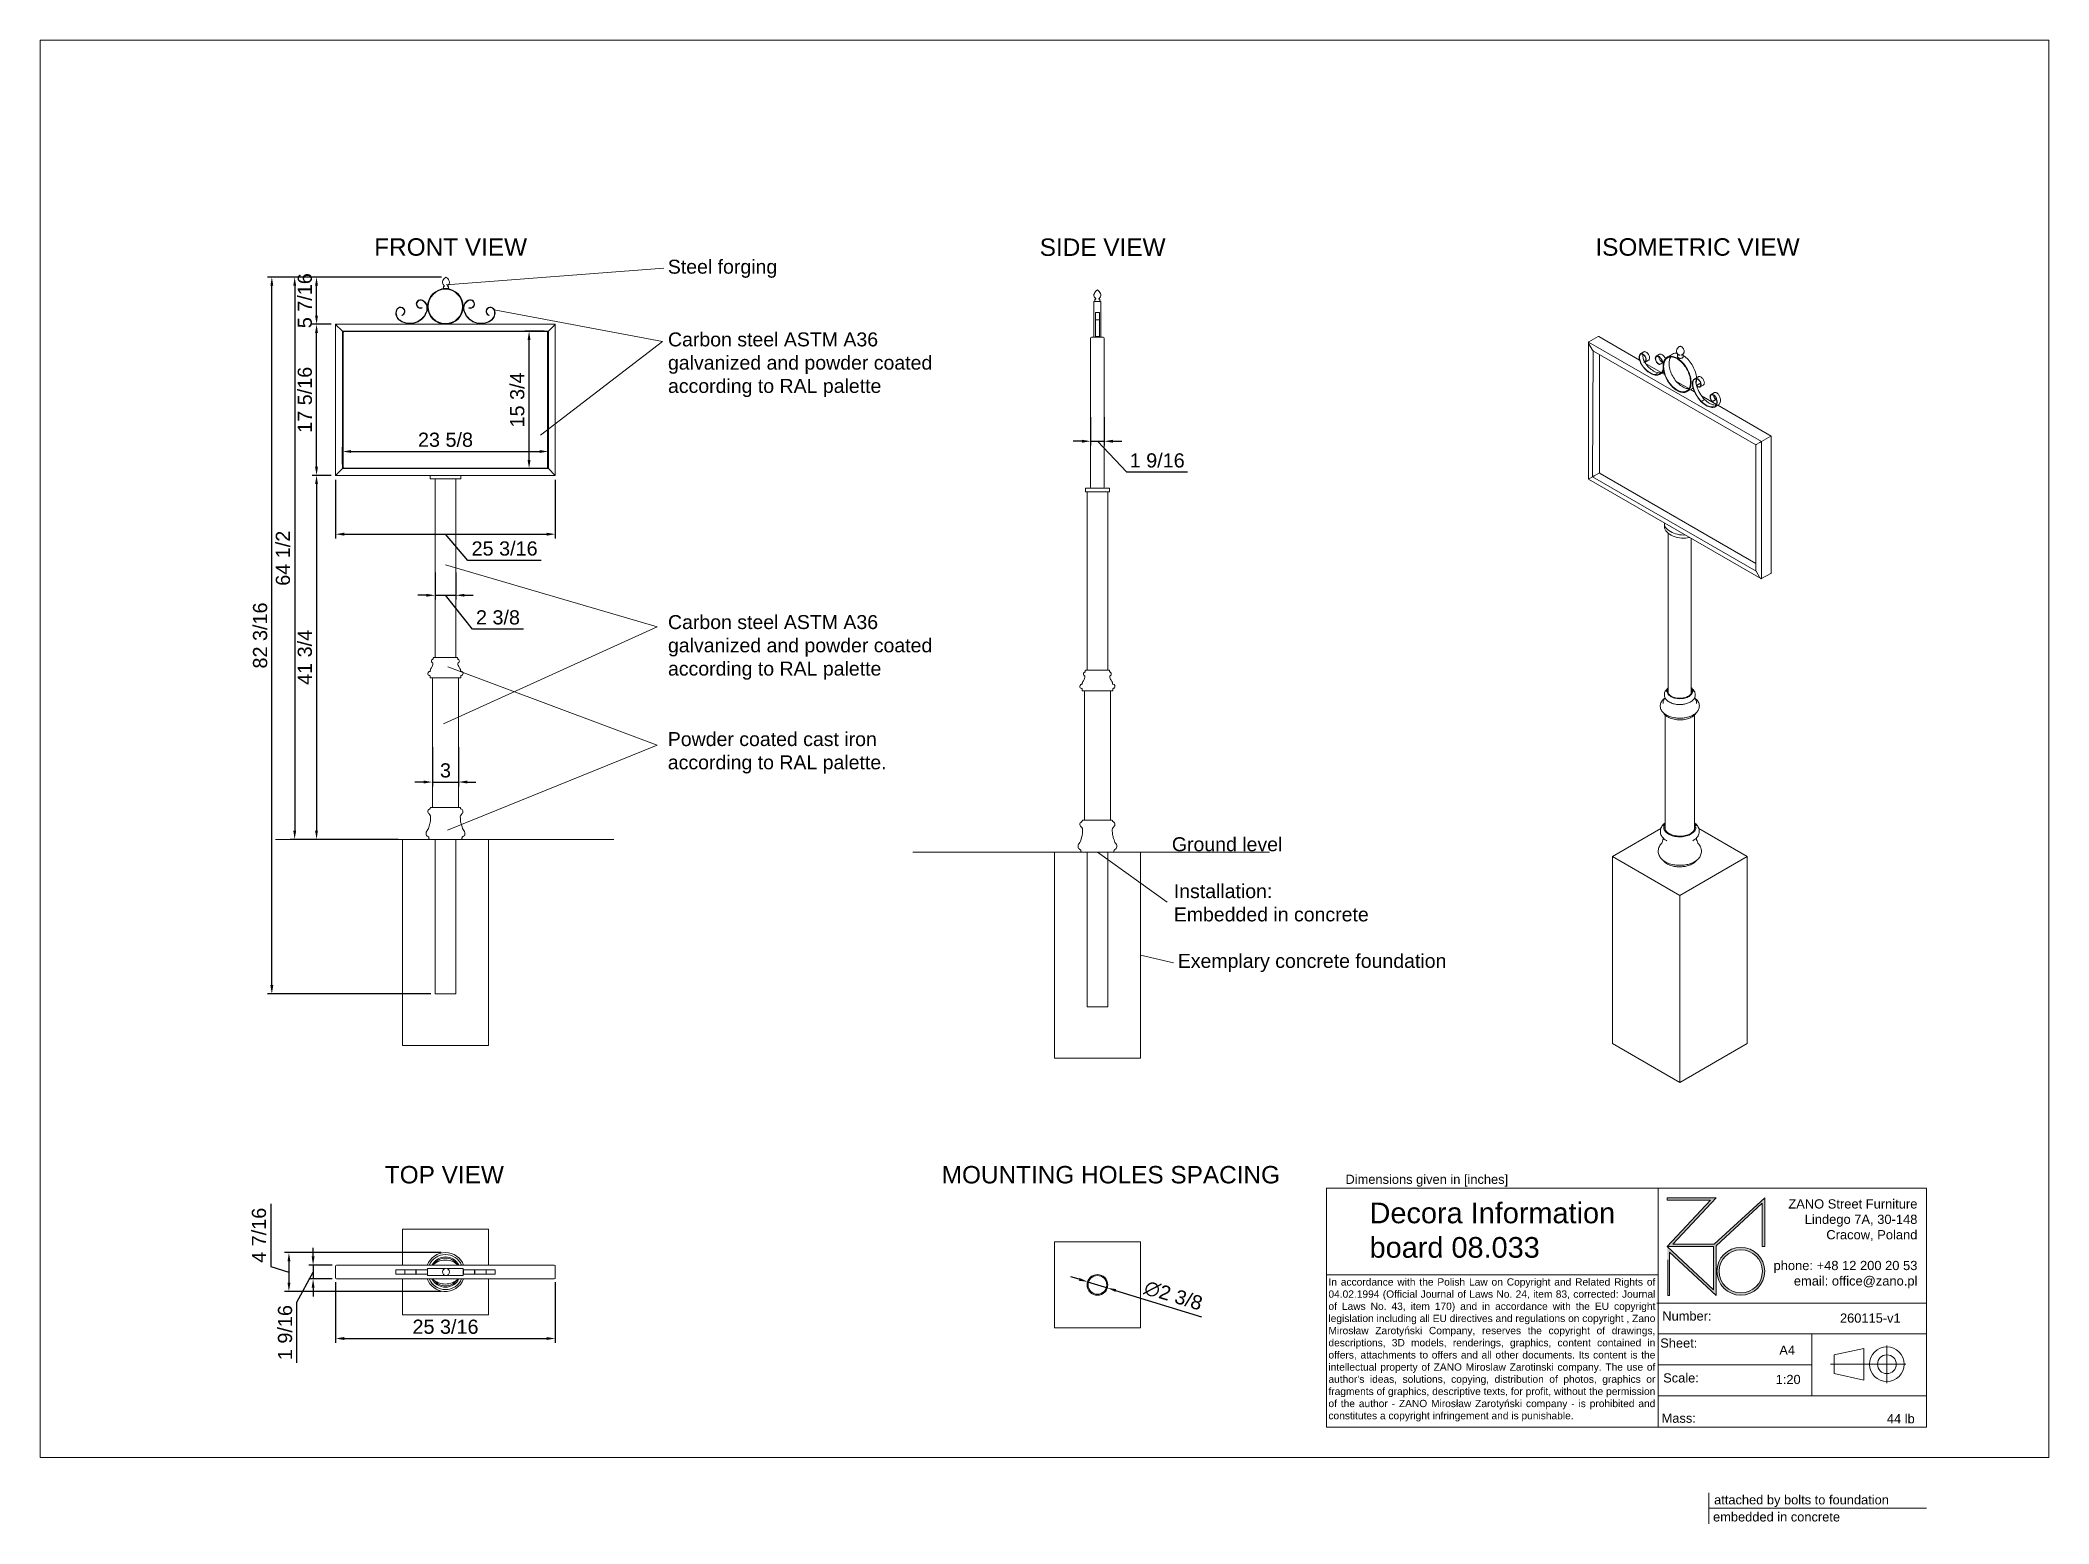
# Paper-space layout 'US' of a CAD drawing. Header units: inches. Extents: x -14.9 to -3.3, y -7.6 to 1.
# The model-space entities are those that its viewports show. They can reach past a viewport. Long polylines and large blocks are cut down to what shows.
import ezdxf

# ---------------------------------------------------------------- set-up
doc = ezdxf.new("R2010")
doc.units = ezdxf.units.IN
doc.linetypes.add('HIDDEN', pattern=[1.905, 1.27, -0.635])
for name, color, linetype, lineweight in [('ZANO_O', 10, 'Continuous', 0), ('ZANO_R', 7, 'Continuous', 0), ('ZANO_R_przerywana', 250, 'HIDDEN', 0), ('ZANO_W', 1, 'Continuous', 0)]:
    doc.layers.add(name, color=color, linetype=linetype, lineweight=lineweight)
doc.layers.add('ZANO_P', color=7, linetype='Continuous', lineweight=0, true_color=0xffffff)
doc.styles.get("Standard").update_dxf_attribs({"font": 'arial.ttf'})
doc.dimstyles.new('amerykanie', dxfattribs={"dimtxt": 50, "dimasz": 50, "dimexe": 0.5, "dimexo": 0.5, "dimgap": 1, "dimtad": 1, "dimdec": 0, "dimzin": 0, "dimlunit": 5, "dimtxsty": 'Standard', "dimcen": 0.09, "dimclrd": 1, "dimclre": 1, "dimclrt": 1, "dimazin": 0, "dimtfac": 1, "dimtdec": 0, "dimtmove": 0, "dimatfit": 3, "dimfxl": 1, "dimtzin": 0, "dimarcsym": 1})

psp = doc.layouts.new('US')

# ---------------------------------------------------------------- texts
at = {"layer": 'ZANO_O', "attachment_point": 1}
for s, insert, char_height, width in [('{\\fArial|b0|i0|c238|p34;FRONT VIEW}', (-12.95, -0.183), 0.1, 1.04774), ('{\\fArial|b0|i0|c238|p34;SIDE VIEW}', (-9.133, -0.184), 0.1, 1.0012), ('{\\fArial|b0|i0|c238|p34;ISOMETRIC VIEW}', (-5.946, -0.183), 0.1, 1.49258), ('\\pxql;Steel forging', (-11.266, -0.306), 0.08, 1.41614), ('\\pxql;Carbon steel ASTM A36\\Pgalvanized and powder coated\\Paccording to RAL palette', (-11.265, -0.723), 0.08, 1.93979), ('\\pxql;Carbon steel ASTM A36\\Pgalvanized and powder coated\\Paccording to RAL palette', (-11.265, -2.344), 0.08, 1.93979), ('\\pxql;{\\fArial|b0|i0|c238|p34;Powder coated cast iron according to RAL palette.}', (-11.266, -3.015), 0.08, 1.41614), ('{\\fArial|b0|i0|c238|p34;Ground level}', (-8.375, -3.618), 0.08, 0.78457), ('\\pxql;{\\fArial|b0|i0|c238|p34;Installation:\\FARIALUNI.TTF|c238;\\P\\fArial|b0|i0|c238|p34;Embedded in concrete}', (-8.364, -3.887), 0.08, 1.81828), ('\\pxql;{\\fArial|b0|i0|c238|p34;Exemplary concrete foundation}', (-8.341, -4.287), 0.08, 1.68642), ('{\\fArial|b0|i0|c238|p34;TOP VIEW}', (-12.889, -5.503), 0.1, 0.86231), ('{\\fArial|b0|i0|c238|p34;MOUNTING HOLES SPACING}', (-9.695, -5.503), 0.1, 2.09064)]:
    psp.add_mtext(s, dxfattribs=dict(at, insert=insert, char_height=char_height, width=width))
at = {"layer": 'ZANO_R', "attachment_point": 1}
for s, insert, char_height, width in [('{\\fArial|b0|i0|c238|p34;Dimensions given in [inches]}', (-7.379, -5.553), 0.05269, 1.79436), ('\\pxql;Decora Information board 08.033', (-7.241, -5.713), 0.11856, 1.7443), ('\\pxqr;{\\fArial|b0|i0|c238|p34;ZANO Street Furniture\\FARIALUNI.TTF|c238;\\P\\fArial|b0|i0|c238|p34;Lindego 7A, 30-148\\FARIALUNI.TTF|c238;\\P\\fArial|b0|i0|c238|p34;Cracow, Poland\\FARIALUNI.TTF|c238;\\P\\P\\fArial|b0|i0|c238|p34;phone: +48 12 200 20 53\\FARIALUNI.TTF|c238;\\P\\fArial|b0|i0|c238|p34;email: office@zano.pl}', (-5.149, -5.694), 0.05298, 1.04998), ("\\pxqj;{\\fArial|b0|i0|c238|p34;In accordance with the Polish Law on Copyright and Related Rights of 04.02.1994 (Official Journal of Laws No. 24, item 83, corrected: Journal of Laws No. 43, item 170) and in accordance with the EU copyright legislation including all EU directives and regulations on copyright , Zano Mirosław Zarotyński Company, reserves the copyright of drawings, descriptions, 3D models, renderings, graphics, content contained in offers, attachments to offers and all other documents. Its content is the intellectual property of ZANO Miroslaw Zarotinski company. The use of author's ideas, solutions, copying, distribution of photos, graphics or fragments of graphics, descriptive texts, for profit, without the permission of the author - ZANO Mirosław Zarotyński company - is prohibited and constitutes a copyright infringement and is punishable.}", (-7.477, -6.147), 0.041822, 1.86937), ('{\\fArial|b0|i0|c238|p34;Number:}', (-5.562, -6.337), 0.05269, 0.35585), ('{\\C256;260115-v1}', (-4.543, -6.349), 0.05269, 0.49653), ('{\\fArial|b0|i0|c238|p34;Sheet:}', (-5.574, -6.492), 0.05269, 254.32319), ('{\\fArial|b0|i0|c238|p34;A4}', (-4.891, -6.533), 0.05269, 0.18637), ('{\\fArial|b0|i0|c238|p34;Scale:}', (-5.557, -6.692), 0.05269, 254.32319), ('1:20', (-4.912, -6.701), 0.0527, 0.20756), ('{\\fArial|b0|i0|c238|p34;Mass:}', (-5.566, -6.923), 0.05269, 254.32319), ('44 lb', (-4.274, -6.926), 0.0527, 0.22731), ('{\\fArial|b0|i0|c238|p34;embedded in concrete}', (-5.271, -7.489), 0.05269, 0.89713), ('{\\fArial|b0|i0|c238|p34;attached by bolts to foundation}', (-5.265, -7.391), 0.05269, 1.21824)]:
    psp.add_mtext(s, dxfattribs=dict(at, insert=insert, char_height=char_height, width=width))

msp = doc.modelspace()

# ---------------------------------------------------------------- blocks, each defined once
blk = doc.blocks.new('*D366')
at = {"layer": 'ZANO_W', "color": 1, "lineweight": -2}
for p, q in [((7.88, 105.65), (7.88, 107.6)), ((8.88, 107.1), (30.51, 107.1)), ((31.51, 105.65), (31.51, 107.6))]:
    blk.add_line(p, q, dxfattribs=at)
at = {"layer": 'ZANO_W', "color": 1}
for points in [[(8.88, 107.27), (8.88, 106.94), (7.88, 107.1)], [(30.51, 106.94), (30.51, 107.27), (31.51, 107.1)]]:
    blk.add_solid(points, dxfattribs=at)
at = {"layer": 'ZANO_W', "color": 1, "insert": (19.7, 108.44), "char_height": 1.625, "attachment_point": 5}
blk.add_mtext('23 5/8', dxfattribs=at)
blk = doc.blocks.new('*D367')
at = {"layer": 'ZANO_W', "color": 1, "lineweight": -2}
for p, q in [((31.01, 120.9), (28.79, 120.9)), ((29.29, 106.14), (29.29, 119.9)), ((31.02, 105.14), (28.79, 105.14))]:
    blk.add_line(p, q, dxfattribs=at)
at = {"layer": 'ZANO_W', "color": 1}
for points in [[(29.45, 119.9), (29.12, 119.9), (29.29, 120.9)], [(29.12, 106.14), (29.45, 106.14), (29.29, 105.14)]]:
    blk.add_solid(points, dxfattribs=at)
at = {"layer": 'ZANO_W', "color": 1, "insert": (27.94, 113.02), "char_height": 1.625, "attachment_point": 5, "rotation": 90}
blk.add_mtext('15 3/4', dxfattribs=at)
blk = doc.blocks.new('*D368')
at = {"layer": 'ZANO_W', "color": 1, "lineweight": -2}
for p, q in [((6.59, 121.69), (4.41, 121.69)), ((4.91, 105.36), (4.91, 120.69)), ((6.59, 104.36), (4.41, 104.36))]:
    blk.add_line(p, q, dxfattribs=at)
at = {"layer": 'ZANO_W', "color": 1}
for points in [[(5.07, 120.69), (4.74, 120.69), (4.91, 121.69)], [(4.74, 105.36), (5.07, 105.36), (4.91, 104.36)]]:
    blk.add_solid(points, dxfattribs=at)
at = {"layer": 'ZANO_W', "color": 1, "insert": (3.57, 113.03), "char_height": 1.625, "attachment_point": 5, "rotation": 90}
blk.add_mtext('17 5/16', dxfattribs=at)
blk = doc.blocks.new('*D369')
at = {"layer": 'ZANO_W', "color": 1, "lineweight": -2}
for p, q in [((19.26, 127.11), (4.41, 127.11)), ((4.91, 122.69), (4.91, 126.11)), ((6.59, 121.69), (4.41, 121.69))]:
    blk.add_line(p, q, dxfattribs=at)
at = {"layer": 'ZANO_W', "color": 1}
for points in [[(5.07, 126.11), (4.74, 126.11), (4.91, 127.11)], [(4.74, 122.69), (5.07, 122.69), (4.91, 121.69)]]:
    blk.add_solid(points, dxfattribs=at)
at = {"layer": 'ZANO_W', "color": 1, "insert": (3.57, 124.4), "char_height": 1.625, "attachment_point": 5, "rotation": 90}
blk.add_mtext('5 7/16', dxfattribs=at)
blk = doc.blocks.new('*D370')
at = {"layer": 'ZANO_W', "color": 1, "lineweight": -2}
for p, q in [((6.59, 104.36), (4.41, 104.36)), ((4.91, 103.36), (4.91, 63.62)), ((14.27, 62.62), (4.41, 62.62))]:
    blk.add_line(p, q, dxfattribs=at)
at = {"layer": 'ZANO_W', "color": 1}
for points in [[(5.07, 103.36), (4.74, 103.36), (4.91, 104.36)], [(4.74, 63.62), (5.07, 63.62), (4.91, 62.62)]]:
    blk.add_solid(points, dxfattribs=at)
at = {"layer": 'ZANO_W', "color": 1, "insert": (3.57, 83.49), "char_height": 1.625, "attachment_point": 5, "rotation": 90}
blk.add_mtext('41 3/4', dxfattribs=at)
blk = doc.blocks.new('*D371')
at = {"layer": 'ZANO_W', "color": 1, "lineweight": -2}
for p, q in [((7.09, 103.86), (7.09, 97.12)), ((32.3, 103.86), (32.3, 97.12)), ((8.09, 97.62), (31.3, 97.62)), ((22.28, 94.62), (19.7, 97.62)), ((30.68, 94.62), (22.28, 94.62))]:
    blk.add_line(p, q, dxfattribs=at)
at = {"layer": 'ZANO_W', "color": 1}
for points in [[(8.09, 97.79), (8.09, 97.45), (7.09, 97.62)], [(31.3, 97.45), (31.3, 97.79), (32.3, 97.62)]]:
    blk.add_solid(points, dxfattribs=at)
at = {"layer": 'ZANO_W', "color": 1, "insert": (26.48, 95.97), "char_height": 1.625, "attachment_point": 5}
blk.add_mtext('25 3/16', dxfattribs=at)
blk = doc.blocks.new('*D372')
at = {"layer": 'ZANO_W', "color": 1, "lineweight": -2}
for p, q in [((19.26, 127.11), (1.9, 127.11)), ((2.4, 126.11), (2.4, 63.62)), ((14.27, 62.62), (1.9, 62.62))]:
    blk.add_line(p, q, dxfattribs=at)
at = {"layer": 'ZANO_W', "color": 1}
for points in [[(2.57, 126.11), (2.24, 126.11), (2.4, 127.11)], [(2.24, 63.62), (2.57, 63.62), (2.4, 62.62)]]:
    blk.add_solid(points, dxfattribs=at)
at = {"layer": 'ZANO_W', "color": 1, "insert": (1.06, 94.86), "char_height": 1.625, "attachment_point": 5, "rotation": 90}
blk.add_mtext('64 1/2', dxfattribs=at)
blk = doc.blocks.new('*D373')
at = {"layer": 'ZANO_W', "color": 1, "lineweight": -2}
for p, q in [((19.26, 127.11), (-0.72, 127.11)), ((-0.22, 45.9), (-0.22, 126.11)), ((18.01, 44.9), (-0.72, 44.9))]:
    blk.add_line(p, q, dxfattribs=at)
at = {"layer": 'ZANO_W', "color": 1}
for points in [[(-0.05, 126.11), (-0.39, 126.11), (-0.22, 127.11)], [(-0.39, 45.9), (-0.05, 45.9), (-0.22, 44.9)]]:
    blk.add_solid(points, dxfattribs=at)
at = {"layer": 'ZANO_W', "color": 1, "insert": (-1.56, 86), "char_height": 1.625, "attachment_point": 5, "rotation": 90}
blk.add_mtext('82 3/16', dxfattribs=at)
blk = doc.blocks.new('*D374')
at = {"layer": 'ZANO_W', "color": 1, "lineweight": -2}
for p, q in [((18.51, 93.23), (18.51, 90.11)), ((20.88, 93.23), (20.88, 90.11)), ((17.51, 90.61), (16.51, 90.61)), ((18.51, 90.61), (20.88, 90.61)), ((22.78, 86.73), (19.7, 90.61)), ((21.88, 90.61), (22.88, 90.61)), ((28.66, 86.73), (22.78, 86.73))]:
    blk.add_line(p, q, dxfattribs=at)
at = {"layer": 'ZANO_W', "color": 1}
for points in [[(17.51, 90.45), (17.51, 90.78), (18.51, 90.61)], [(21.88, 90.78), (21.88, 90.45), (20.88, 90.61)]]:
    blk.add_solid(points, dxfattribs=at)
at = {"layer": 'ZANO_W', "color": 1, "insert": (25.72, 88.07), "char_height": 1.625, "attachment_point": 5}
blk.add_mtext('2 3/8', dxfattribs=at)
blk = doc.blocks.new('*D375')
at = {"layer": 'ZANO_W', "color": 1, "lineweight": -2}
for p, q in [((18.2, 73.21), (18.2, 68.69)), ((21.19, 73.21), (21.19, 68.69)), ((17.2, 69.19), (16.2, 69.19)), ((18.2, 69.19), (21.19, 69.19)), ((22.19, 69.19), (23.19, 69.19))]:
    blk.add_line(p, q, dxfattribs=at)
at = {"layer": 'ZANO_W', "color": 1}
for points in [[(17.2, 69.03), (17.2, 69.36), (18.2, 69.19)], [(22.19, 69.36), (22.19, 69.03), (21.19, 69.19)]]:
    blk.add_solid(points, dxfattribs=at)
at = {"layer": 'ZANO_W', "color": 1, "insert": (19.7, 70.52), "char_height": 1.62, "attachment_point": 5}
blk.add_mtext('3', dxfattribs=at)
blk = doc.blocks.new('*D376')
at = {"layer": 'ZANO_W', "color": 1, "lineweight": -2}
for p, q in [((4.51, 14.78), (4.51, 15.78)), ((2.64, 9.53), (4.51, 12.99)), ((6.71, 13.78), (4.01, 13.78)), ((6.71, 12.2), (4.01, 12.2)), ((4.51, 13.78), (4.51, 12.2)), ((2.64, 2.57), (2.64, 9.53)), ((4.51, 11.2), (4.51, 10.2))]:
    blk.add_line(p, q, dxfattribs=at)
at = {"layer": 'ZANO_W', "color": 1}
for points in [[(4.35, 14.78), (4.68, 14.78), (4.51, 13.78)], [(4.68, 11.2), (4.35, 11.2), (4.51, 12.2)]]:
    blk.add_solid(points, dxfattribs=at)
at = {"layer": 'ZANO_W', "color": 1, "insert": (1.3, 6.05), "char_height": 1.625, "attachment_point": 5, "rotation": 90}
blk.add_mtext('1 9/16', dxfattribs=at)
blk = doc.blocks.new('*D377')
at = {"layer": 'ZANO_W', "color": 1, "lineweight": -2}
for p, q in [((7.09, 11.82), (7.09, 4.87)), ((32.3, 11.82), (32.3, 4.87)), ((8.09, 5.37), (31.3, 5.37))]:
    blk.add_line(p, q, dxfattribs=at)
at = {"layer": 'ZANO_W', "color": 1}
for points in [[(8.09, 5.54), (8.09, 5.2), (7.09, 5.37)], [(31.3, 5.2), (31.3, 5.54), (32.3, 5.37)]]:
    blk.add_solid(points, dxfattribs=at)
at = {"layer": 'ZANO_W', "color": 1, "insert": (19.7, 6.71), "char_height": 1.625, "attachment_point": 5}
blk.add_mtext('25 3/16', dxfattribs=at)
blk = doc.blocks.new('*D378')
at = {"layer": 'ZANO_W', "color": 1, "lineweight": -2}
for p, q in [((-0.35, 20.8), (-0.35, 13.62)), ((19.2, 15.22), (1.24, 15.22)), ((1.74, 14.22), (1.74, 11.76)), ((-0.35, 13.62), (1.74, 12.99)), ((19.2, 10.76), (1.24, 10.76))]:
    blk.add_line(p, q, dxfattribs=at)
at = {"layer": 'ZANO_W', "color": 1}
for points in [[(1.91, 14.22), (1.58, 14.22), (1.74, 15.22)], [(1.58, 11.76), (1.91, 11.76), (1.74, 10.76)]]:
    blk.add_solid(points, dxfattribs=at)
at = {"layer": 'ZANO_W', "color": 1, "insert": (-1.69, 17.21), "char_height": 1.625, "attachment_point": 5, "rotation": 90}
blk.add_mtext('4 7/16', dxfattribs=at)
blk = doc.blocks.new('*D379')
at = {"layer": 'ZANO_W', "color": 1, "lineweight": -2}
for p, q in [((92.39, 12.16), (91.44, 12.45)), ((93.35, 11.87), (95.62, 11.17)), ((96.57, 10.88), (106.43, 7.85))]:
    blk.add_line(p, q, dxfattribs=at)
at = {"layer": 'ZANO_W', "color": 1}
for points in [[(92.34, 12), (92.44, 12.32), (93.35, 11.87)], [(96.62, 11.04), (96.53, 10.72), (95.62, 11.17)]]:
    blk.add_solid(points, dxfattribs=at)
at = {"layer": 'ZANO_W', "color": 1, "insert": (103.19, 10.29), "char_height": 1.625, "attachment_point": 5, "rotation": 342.9477}
blk.add_mtext('∅2 3/8', dxfattribs=at)
blk = doc.blocks.new('*D380')
at = {"layer": 'ZANO_W', "color": 1, "lineweight": -2}
for p, q in [((93.7, 111.05), (93.7, 107.78)), ((95.27, 111.05), (95.27, 107.78)), ((92.7, 108.28), (91.7, 108.28)), ((93.7, 108.28), (95.27, 108.28)), ((97.86, 104.73), (94.48, 108.28)), ((96.27, 108.28), (97.27, 108.28)), ((104.82, 104.73), (97.86, 104.73))]:
    blk.add_line(p, q, dxfattribs=at)
at = {"layer": 'ZANO_W', "color": 1}
for points in [[(92.7, 108.11), (92.7, 108.45), (93.7, 108.28)], [(96.27, 108.45), (96.27, 108.11), (95.27, 108.28)]]:
    blk.add_solid(points, dxfattribs=at)
at = {"layer": 'ZANO_W', "color": 1, "insert": (101.34, 106.07), "char_height": 1.625, "attachment_point": 5}
blk.add_mtext('1 9/16', dxfattribs=at)

# ---------------------------------------------------------------- dimensions: what is measured, and where the dimension line sits
at = {"layer": 'ZANO_W'}
for base, p1, p2, picture, middle in [((-0.22161, 127.10509), (18.50846, 44.90037), (19.75761, 127.10509), '*D373', (-1.56238, 86.00273)), ((2.4024, 62.62068), (19.75761, 127.10509), (14.77342, 62.62068), '*D372', (1.06219, 94.86288)), ((4.90749, 121.68838), (7.09461, 104.36186), (7.09461, 121.68838), '*D368', (3.56728, 113.02512)), ((29.28551, 120.90081), (31.51826, 105.14043), (31.50926, 120.90081), '*D367', (27.94475, 113.02062)), ((4.90749, 62.62068), (7.09461, 104.36186), (14.77342, 62.62068), '*D370', (3.56672, 83.49127)), ((1.74312, 10.76176), (19.69572, 15.21916), (19.69572, 10.76176), '*D378', (-1.6873, 14.11752))]:
    dim = msp.add_linear_dim(base=base, p1=p1, p2=p2, angle=90, dimstyle='amerykanie', override={"dimtxt": 1.625, "dimasz": 1, "dimgap": 0.5, "dimdec": 4, "dimaunit": 1, "dimadec": 1, "dimtdec": 4, "dimtmove": 1, "dimfrac": 2}, dxfattribs=at)
    dim.commit()
    dim.dimension.update_dxf_attribs({"geometry": picture, "text_midpoint": middle})
for base, p1, p2, picture, middle in [((4.90749, 127.10509), (7.09461, 121.68838), (19.75761, 127.10509), '*D369', (4.90749, 124.39673)), ((4.51379, 12.20289), (7.21275, 13.77803), (7.21275, 12.20289), '*D376', (2.6366, 9.03258))]:
    dim = msp.add_linear_dim(base=base, p1=p1, p2=p2, angle=90, dimstyle='amerykanie', override={"dimtxt": 1.625, "dimasz": 1, "dimgap": 0.5, "dimdec": 4, "dimaunit": 1, "dimadec": 1, "dimtdec": 4, "dimtmove": 1, "dimfrac": 2}, dxfattribs=at)
    dim.commit()
    dim.dimension.update_dxf_attribs({"geometry": picture, "text_midpoint": middle, "dimtype": 160})
for base, p1, p2, picture, middle in [((31.50926, 107.10292), (7.88218, 105.14943), (31.50926, 105.14943), '*D366', (19.69572, 108.44369)), ((32.29683, 5.37164), (7.09461, 12.32103), (32.29683, 12.32103), '*D377', (19.69572, 6.7124))]:
    dim = msp.add_linear_dim(base=base, p1=p1, p2=p2, dimstyle='amerykanie', override={"dimtxt": 1.625, "dimasz": 1, "dimgap": 0.5, "dimdec": 4, "dimaunit": 1, "dimadec": 1, "dimtdec": 4, "dimtmove": 1, "dimfrac": 2}, dxfattribs=at)
    dim.commit()
    dim.dimension.update_dxf_attribs({"geometry": picture, "text_midpoint": middle})
for base, p1, p2, picture, middle in [((95.27069, 108.27878), (93.69556, 111.55278), (95.27069, 111.55278), '*D380', (98.36069, 104.73325)), ((32.29683, 97.62083), (7.09461, 104.36186), (32.29683, 104.36186), '*D371', (22.7798, 94.62497)), ((20.88298, 90.61313), (18.50846, 93.72967), (20.88298, 93.72967), '*D374', (23.27648, 86.73364)), ((21.19407, 69.19436), (18.19737, 73.70572), (21.19407, 73.70572), '*D375', (19.69572, 69.19436))]:
    dim = msp.add_linear_dim(base=base, p1=p1, p2=p2, dimstyle='amerykanie', override={"dimtxt": 1.625, "dimasz": 1, "dimgap": 0.5, "dimdec": 4, "dimaunit": 1, "dimadec": 1, "dimtdec": 4, "dimtmove": 1, "dimfrac": 2}, dxfattribs=at)
    dim.commit()
    dim.dimension.update_dxf_attribs({"geometry": picture, "text_midpoint": middle, "dimtype": 160})
dim = msp.add_diameter_dim_2p(p1=(93.34806, 11.86628), p2=(95.61819, 11.16996), dimstyle='amerykanie', override={"dimtxt": 1.625, "dimasz": 1, "dimgap": 0.5, "dimdec": 4, "dimaunit": 1, "dimadec": 1, "dimtdec": 4, "dimtmove": 1, "dimfrac": 2}, dxfattribs=at)
dim.commit()
dim.dimension.update_dxf_attribs({"geometry": '*D379', "text_midpoint": (102.78217, 8.97255), "dimtype": 163})

# ---------------------------------------------------------------- linework, layer by layer
at = {"layer": 'ZANO_R'}
for p, q in [((20.03325, 125.78374), (19.48196, 125.78374)), ((14.70027, 122.74063), (14.71669, 122.69632)), ((17.00439, 123.59441), (17.0208, 123.5501)), ((22.38706, 123.59441), (22.37064, 123.5501)), ((24.69118, 122.74063), (24.67476, 122.69632)), ((94.20575, 124.3114), (94.08934, 124.3114)), ((94.08934, 122.26373), (94.08934, 124.3114)), ((94.08934, 120.21604), (94.08934, 122.26373)), ((94.74298, 124.3114), (94.20575, 124.3114)), ((94.7194, 123.03919), (94.24685, 123.03919)), ((94.24685, 123.03919), (94.24685, 122.18541)), ((94.7194, 122.18541), (94.24685, 122.18541)), ((94.24685, 121.87091), (94.24685, 122.18541)), ((94.7194, 123.03919), (94.7194, 122.18541)), ((94.7194, 121.87091), (94.7194, 122.18541)), ((94.87691, 124.3114), (94.74298, 124.3114)), ((94.87691, 122.26373), (94.87691, 124.3114)), ((94.87691, 120.21604), (94.87691, 122.26373)), ((32.29683, 121.68838), (7.09461, 121.68838)), ((7.09461, 121.68838), (7.09461, 104.36186)), ((7.76405, 121.01895), (7.21275, 121.57025)), ((31.50926, 120.90081), (7.88218, 120.90081)), ((7.88218, 120.90081), (7.88218, 105.14943)), ((7.98063, 105.26756), (7.98063, 120.78268)), ((31.33206, 120.86143), (8.05939, 120.86143)), ((31.41082, 105.26756), (31.41082, 120.78268)), ((31.50926, 105.14943), (31.50926, 120.90081)), ((31.6274, 121.01895), (32.1787, 121.57025)), ((32.29683, 104.36186), (32.29683, 121.68838)), ((93.69556, 120.09791), (93.69556, 103.00765)), ((95.15256, 120.21604), (93.81369, 120.21604)), ((94.24685, 120.63899), (94.24685, 121.87091)), ((94.24685, 120.29016), (94.24685, 120.63899)), ((94.24685, 120.29016), (94.7194, 120.29016)), ((94.7194, 120.63899), (94.7194, 121.87091)), ((94.7194, 120.29016), (94.7194, 120.63899)), ((95.27069, 120.09791), (95.27069, 103.00765)), ((150.8576, 119.68437), (151.91007, 120.29195)), ((156.67638, 117.58482), (152.00292, 120.28275)), ((150.81913, 119.59935), (150.81913, 103.93405)), ((150.83193, 119.65725), (170.66881, 108.24759)), ((151.29097, 118.71929), (150.8576, 119.46991)), ((151.33122, 118.66433), (151.29097, 104.20653)), ((151.38384, 118.62125), (170.01125, 107.86788)), ((152.08032, 104.68011), (152.08032, 118.21918)), ((157.1499, 118.5297), (156.77844, 118.31526)), ((157.32999, 117.35985), (157.70145, 117.57429)), ((158.96115, 118.25911), (158.58969, 118.04467)), ((160.46088, 118.27872), (159.84178, 117.92133)), ((157.3851, 117.50489), (157.17683, 117.38466)), ((157.17683, 117.38466), (157.18974, 117.33699)), ((159.16881, 116.14597), (157.36506, 117.18726)), ((158.44306, 115.91742), (158.81452, 116.13186)), ((159.3367, 117.31533), (158.98808, 117.11408)), ((158.98808, 117.11408), (159.00098, 117.0664)), ((159.00098, 117.0664), (159.35365, 117.27)), ((159.0295, 115.96784), (159.40096, 116.18228)), ((159.54812, 115.927), (159.25343, 116.09712)), ((163.33745, 115.64734), (162.96599, 115.4329)), ((162.34169, 114.31431), (160.85018, 115.17533)), ((162.118, 113.97837), (162.7371, 114.33577)), ((162.99078, 113.93959), (162.52081, 114.21091)), ((163.21934, 114.67142), (163.20644, 114.63865)), ((163.5908, 114.88586), (163.21934, 114.67142)), ((163.61773, 114.50504), (163.98919, 114.71948)), ((163.76436, 112.8455), (164.13582, 113.05994)), ((165.4918, 112.49579), (163.78154, 113.4831)), ((165.24889, 113.85426), (164.87743, 113.63982)), ((165.01768, 112.81801), (165.38914, 113.03245)), ((165.40205, 113.06522), (165.03059, 112.85078)), ((165.38914, 113.03245), (165.40205, 113.06522)), ((165.03059, 112.85078), (165.01768, 112.81801)), ((165.33558, 112.22038), (165.70704, 112.43482)), ((171.75975, 108.87738), (165.65222, 112.40318)), ((170.66881, 108.24759), (171.72129, 108.85517)), ((171.75975, 93.21207), (171.75975, 108.87737)), ((170.01125, 107.86788), (170.01125, 93.50677)), ((170.04971, 107.8901), (170.48308, 108.14036)), ((170.66881, 92.51948), (170.66881, 108.18478)), ((7.09461, 104.36186), (7.21275, 104.47999)), ((7.21275, 104.47999), (7.09461, 104.36186)), ((7.09461, 104.36186), (18.14676, 104.36186)), ((7.21275, 104.47999), (7.76405, 105.03129)), ((7.88218, 105.14943), (31.50926, 105.14943)), ((31.33206, 105.1888), (8.05939, 105.1888)), ((17.92369, 104.36186), (17.92369, 103.96807)), ((17.92369, 103.96807), (21.46775, 103.96807)), ((18.14676, 104.36186), (21.24469, 104.36186)), ((18.50846, 103.96807), (18.50846, 83.49127)), ((20.88298, 83.49127), (20.88298, 103.96807)), ((21.24469, 104.36186), (32.29683, 104.36186)), ((21.46775, 103.96807), (21.46775, 104.36186)), ((32.1787, 104.47999), (31.6274, 105.03129)), ((150.81913, 103.93405), (170.57596, 92.52867)), ((150.8576, 103.95627), (151.29097, 104.20653)), ((151.29097, 104.20653), (170.04971, 93.37733)), ((151.4767, 104.31376), (152.0819, 104.66314)), ((170.01125, 94.25732), (152.14223, 104.57288)), ((93.10488, 102.88952), (93.10488, 102.49573)), ((93.10488, 102.88952), (93.81369, 102.88952)), ((93.10488, 102.49573), (95.86137, 102.49573)), ((93.29586, 102.49573), (93.29586, 82.01893)), ((93.81369, 102.88952), (95.15256, 102.88952)), ((95.15256, 102.88952), (95.86137, 102.88952)), ((95.67039, 82.01893), (95.67039, 102.49573)), ((95.86137, 102.49573), (95.86137, 102.88952)), ((159.52473, 98.79242), (159.52473, 98.43496)), ((159.96956, 97.71634), (159.96956, 79.36888)), ((162.60932, 79.36888), (162.60932, 97.12772)), ((170.48308, 92.62671), (170.04971, 93.37733)), ((171.72129, 93.12705), (170.66881, 92.51948)), ((21.00807, 83.49127), (18.38338, 83.49127)), ((21.45462, 81.12856), (17.93683, 81.12856)), ((18.19737, 81.12856), (18.19737, 66.28288)), ((21.19407, 66.28288), (21.19407, 81.12856)), ((95.79547, 82.01893), (93.17078, 82.01893)), ((96.24202, 79.65622), (92.72423, 79.65622)), ((92.98477, 79.65622), (92.98477, 64.81054)), ((95.98148, 64.81054), (95.98148, 79.65622)), ((159.62373, 76.86046), (159.62373, 63.73902)), ((162.95516, 63.73902), (162.95516, 76.86046)), ((21.34929, 66.28288), (18.04216, 66.28288)), ((96.13669, 64.81054), (92.82956, 64.81054)), ((0.18435, 62.62068), (39.01697, 62.62068)), ((35.3211, 62.62068), (4.07035, 62.62068)), ((14.77342, 62.62068), (24.61803, 62.62068)), ((24.61803, 62.62068), (14.77342, 62.62068)), ((20.88298, 62.62068), (18.50846, 62.62068)), ((159.59556, 63.81932), (159.62373, 63.89962)), ((73.29772, 61.14834), (114.23642, 61.14834)), ((89.56082, 61.14834), (99.40543, 61.14834)), ((99.40543, 61.14834), (89.56082, 61.14834)), ((95.66864, 61.14834), (93.29761, 61.14834)), ((7.09461, 12.32103), (7.09461, 13.65989)), ((32.1787, 13.77803), (7.21275, 13.77803)), ((32.1787, 12.20289), (7.21275, 12.20289)), ((14.0112, 13.22673), (14.0112, 12.75419)), ((14.0112, 13.22673), (14.08257, 13.22673)), ((14.0112, 12.75419), (14.08257, 12.75419)), ((14.08257, 13.22673), (15.04046, 13.22673)), ((14.08257, 12.75419), (15.04046, 12.75419)), ((15.04046, 12.75419), (15.04046, 13.22673)), ((16.31106, 13.22673), (15.04046, 13.22673)), ((16.31106, 12.75419), (15.04046, 12.75419)), ((16.31106, 12.75419), (16.31106, 13.22673)), ((16.35224, 13.22673), (16.31106, 13.22673)), ((16.35224, 12.75419), (16.31106, 12.75419)), ((16.35224, 13.22673), (16.35224, 12.75419)), ((17.08025, 13.22673), (16.35224, 13.22673)), ((17.08025, 12.75419), (16.35224, 12.75419)), ((17.08025, 13.22673), (17.62778, 13.22673)), ((17.08025, 12.75419), (17.62778, 12.75419)), ((17.62778, 12.75419), (17.62778, 13.22673)), ((17.64804, 13.38424), (17.64804, 12.59668)), ((17.64804, 13.38424), (19.67898, 13.38424)), ((17.64804, 12.59668), (21.7434, 12.59668)), ((19.83624, 13.38424), (21.7434, 13.38424)), ((21.7434, 12.59668), (21.7434, 13.38424)), ((21.76367, 13.22673), (21.76367, 12.75419)), ((22.31119, 13.22673), (21.76367, 13.22673)), ((22.31119, 12.75419), (21.76367, 12.75419)), ((22.31119, 13.22673), (23.03921, 13.22673)), ((22.31119, 12.75419), (23.03921, 12.75419)), ((23.03921, 12.75419), (23.03921, 13.22673)), ((23.03921, 13.22673), (23.08039, 13.22673)), ((23.03921, 12.75419), (23.08039, 12.75419)), ((23.08039, 12.75419), (23.08039, 13.22673)), ((23.08039, 13.22673), (24.35099, 13.22673)), ((23.08039, 12.75419), (24.35099, 12.75419)), ((24.35099, 13.22673), (24.35099, 12.75419)), ((25.30887, 13.22673), (24.35099, 13.22673)), ((25.30887, 12.75419), (24.35099, 12.75419)), ((25.38025, 13.22673), (25.30887, 13.22673)), ((25.38025, 12.75419), (25.30887, 12.75419)), ((25.38025, 12.75419), (25.38025, 13.22673)), ((32.29683, 12.32103), (32.29683, 13.65989))]:
    msp.add_line(p, q, dxfattribs=at)
at = {"layer": 'ZANO_R', "flags": 128}
for points in [[(19.75761, 127.10509), (19.6472, 127.02899), (19.55215, 126.93451), (19.47403, 126.82502), (19.41305, 126.70544), (19.37332, 126.57733), (19.36594, 126.44377), (19.37911, 126.36912), (19.41146, 126.3014), (19.45824, 126.24197), (19.52806, 126.153), (19.56137, 126.1196), (19.5776, 126.10604), (19.58419, 126.10075), (19.58797, 126.09368), (19.58821, 126.08673), (19.58682, 126.08073), (19.57995, 126.07137), (19.56197, 126.0619), (19.53861, 126.05462), (19.50143, 126.03901), (19.48509, 126.02461), (19.47455, 126.00731), (19.47139, 125.98885), (19.47686, 125.97089), (19.48843, 125.94846), (19.48954, 125.93754), (19.48667, 125.92659), (19.46007, 125.87895), (19.45297, 125.85142), (19.4541, 125.82413), (19.46375, 125.80053), (19.48196, 125.78374)], [(20.03326, 125.78374), (20.05147, 125.80053), (20.06112, 125.82413), (20.06224, 125.85142), (20.05514, 125.87895), (20.02855, 125.92659), (20.02567, 125.93754), (20.02679, 125.94846), (20.03835, 125.97089), (20.04382, 125.98885), (20.04066, 126.00731), (20.03012, 126.02461), (20.01378, 126.03901), (19.96621, 126.0577), (19.94879, 126.06362), (19.93527, 126.07137), (19.9284, 126.08073), (19.92701, 126.08673), (19.92725, 126.09368), (19.93503, 126.10408), (19.94573, 126.11253), (19.96124, 126.12648), (19.98716, 126.153), (20.05698, 126.24197), (20.10376, 126.3014), (20.1361, 126.36912), (20.14927, 126.44377), (20.1419, 126.57733), (20.10217, 126.70544), (20.04119, 126.82502), (19.96306, 126.93451), (19.86801, 127.02899), (19.75761, 127.10509)], [(94.47437, 125.63275), (94.36397, 125.55665), (94.26891, 125.46217), (94.19079, 125.35268), (94.12981, 125.2331), (94.09008, 125.10499), (94.08271, 124.97143), (94.09587, 124.89678), (94.12822, 124.82906), (94.175, 124.76964), (94.24482, 124.68066), (94.27813, 124.64726), (94.29437, 124.6337), (94.30096, 124.62841), (94.30473, 124.62134), (94.30497, 124.61439), (94.30358, 124.6084), (94.29671, 124.59903), (94.27873, 124.58956), (94.25537, 124.58229), (94.21819, 124.56667), (94.20185, 124.55227), (94.19132, 124.53497), (94.18815, 124.51651), (94.19362, 124.49855), (94.20519, 124.47612), (94.2063, 124.46521), (94.20343, 124.45425), (94.17683, 124.40661), (94.16973, 124.37908), (94.17086, 124.35179), (94.18051, 124.32819), (94.19872, 124.3114)], [(94.75002, 124.3114), (94.76823, 124.32819), (94.77788, 124.35179), (94.779, 124.37908), (94.7719, 124.40661), (94.74531, 124.45425), (94.74244, 124.46521), (94.74355, 124.47612), (94.75511, 124.49855), (94.76059, 124.51651), (94.75742, 124.53497), (94.74688, 124.55227), (94.73055, 124.56667), (94.68297, 124.58536), (94.66555, 124.59128), (94.65203, 124.59903), (94.64516, 124.6084), (94.64377, 124.61439), (94.64401, 124.62134), (94.65179, 124.63175), (94.66249, 124.6402), (94.678, 124.65415), (94.70392, 124.68066), (94.77374, 124.76964), (94.82052, 124.82906), (94.85286, 124.89678), (94.86603, 124.97143), (94.85866, 125.10499), (94.81893, 125.2331), (94.75795, 125.35268), (94.67982, 125.46217), (94.58477, 125.55665), (94.47437, 125.63275)], [(7.21275, 121.57025), (7.1897, 121.59329), (7.16754, 121.61546), (7.14712, 121.63588), (7.12921, 121.65378), (7.11452, 121.66847), (7.1036, 121.67939), (7.09688, 121.68611), (7.09461, 121.68838)], [(7.09461, 121.68838), (7.09688, 121.68611), (7.1036, 121.67939), (7.11452, 121.66847), (7.12921, 121.65378), (7.14712, 121.63588), (7.16754, 121.61546), (7.1897, 121.59329), (7.21275, 121.57025)], [(7.88218, 120.90081), (7.87991, 120.90309), (7.87319, 120.90981), (7.86227, 120.92072), (7.84758, 120.93541), (7.82968, 120.95331), (7.80926, 120.97374), (7.78709, 120.9959), (7.76405, 121.01895)], [(7.76405, 121.01895), (7.78709, 120.9959), (7.80926, 120.97374), (7.82968, 120.95331), (7.84758, 120.93541), (7.86227, 120.92072), (7.87319, 120.90981), (7.87991, 120.90309), (7.88218, 120.90081)], [(31.50926, 120.90081), (31.51153, 120.90309), (31.51826, 120.90981), (31.52917, 120.92072), (31.54387, 120.93541), (31.56177, 120.95331), (31.58219, 120.97374), (31.60435, 120.9959), (31.6274, 121.01895)], [(31.6274, 121.01895), (31.60435, 120.9959), (31.58219, 120.97374), (31.56177, 120.95331), (31.54387, 120.93541), (31.52917, 120.92072), (31.51826, 120.90981), (31.51153, 120.90309), (31.50926, 120.90081)], [(32.1787, 121.57025), (32.20175, 121.59329), (32.22391, 121.61546), (32.24433, 121.63588), (32.26223, 121.65378), (32.27692, 121.66847), (32.28784, 121.67939), (32.29456, 121.68611), (32.29683, 121.68838)], [(32.29683, 121.68838), (32.29504, 121.68659), (32.28971, 121.68126), (32.28101, 121.67256), (32.26919, 121.66074), (32.25463, 121.64618), (32.23777, 121.62931), (32.2191, 121.61065), (32.19921, 121.59076), (32.1787, 121.57025)], [(156.99545, 116.91813), (156.91601, 117.03358), (156.8446, 117.15516), (156.7823, 117.28103), (156.73007, 117.40926), (156.6887, 117.53791), (156.65882, 117.66501), (156.64089, 117.78862), (156.63517, 117.90687), (156.64176, 118.01796), (156.66056, 118.12019), (156.69127, 118.212)], [(157.01603, 116.94196), (156.94024, 117.0521), (156.87211, 117.16809), (156.81268, 117.28817), (156.76285, 117.41051), (156.72339, 117.53324), (156.69488, 117.65449), (156.67777, 117.77243), (156.67232, 117.88524), (156.6786, 117.99122), (156.69653, 118.08875), (156.72584, 118.17634)], [(156.69127, 118.212), (156.7213, 118.2644), (156.76129, 118.30405), (156.81004, 118.32974), (156.8661, 118.3407), (156.92778, 118.33662), (156.99324, 118.31762), (157.06053, 118.28425), (157.12763, 118.23753), (157.19253, 118.17884), (157.25329, 118.10995), (157.30811, 118.0329), (157.35532, 117.95002), (157.39353, 117.86377), (157.4216, 117.77674), (157.43867, 117.69152), (157.44425, 117.61068), (157.43816, 117.53662), (157.42059, 117.47156), (157.39205, 117.41745), (157.35342, 117.3759), (157.30584, 117.34816), (157.25072, 117.33506), (157.18974, 117.33699)], [(156.72584, 118.17634), (156.75446, 118.22565), (156.79289, 118.26227), (156.83986, 118.28501), (156.89383, 118.29313), (156.95305, 118.28636), (157.01557, 118.26492), (157.07935, 118.22952), (157.14231, 118.1813), (157.2024, 118.12185), (157.25764, 118.05311), (157.30623, 117.97733), (157.34659, 117.89697), (157.37739, 117.81468), (157.39763, 117.73313), (157.40664, 117.65499), (157.40414, 117.58283), (157.3902, 117.51899), (157.36528, 117.46555), (157.33019, 117.42428), (157.28609, 117.39652), (157.2344, 117.38317), (157.17683, 117.38466)], [(157.1499, 118.5297), (157.18151, 118.54418), (157.23756, 118.55514), (157.29924, 118.55106), (157.3647, 118.53206), (157.43199, 118.49869), (157.49909, 118.45197), (157.56399, 118.39328), (157.62475, 118.32439), (157.67957, 118.24734), (157.72678, 118.16446), (157.76499, 118.07821), (157.79306, 117.99118), (157.81013, 117.90596), (157.81571, 117.82512), (157.80962, 117.75106), (157.79205, 117.686), (157.76351, 117.63189), (157.72488, 117.59034), (157.70145, 117.57429)], [(159.04772, 117.85996), (158.98558, 117.92614), (158.91985, 117.98157), (158.85249, 118.02461), (158.78552, 118.05395), (158.72094, 118.06874), (158.66068, 118.06851), (158.60655, 118.05329), (158.56017, 118.02351), (158.52291, 117.98009), (158.4959, 117.92431), (158.47994, 117.85784), (158.47551, 117.78267), (158.48275, 117.70105), (158.50143, 117.61542), (158.531, 117.52833), (158.57058, 117.44241), (158.61897, 117.36021), (158.67474, 117.2842), (158.73621, 117.21664), (158.80155, 117.15956), (158.86879, 117.11467), (158.93594, 117.0833), (159.00098, 117.0664)], [(159.03036, 117.83205), (158.97149, 117.89443), (158.90916, 117.94611), (158.8454, 117.98539), (158.7823, 118.011), (158.72191, 118.0221), (158.66622, 118.01832), (158.61703, 117.9998), (158.57597, 117.96712), (158.54437, 117.92137), (158.52326, 117.86403), (158.51334, 117.79699), (158.51492, 117.72243), (158.52796, 117.64279), (158.55203, 117.56067), (158.58635, 117.47876), (158.62979, 117.39972), (158.68093, 117.32616), (158.7381, 117.26046), (158.79943, 117.20479), (158.86292, 117.16095), (158.9265, 117.13038), (158.98808, 117.11408)], [(158.88455, 117.96286), (158.88638, 117.93687), (158.89942, 117.85723), (158.92349, 117.77511), (158.95781, 117.6932), (159.00125, 117.61416), (159.05239, 117.5406), (159.10956, 117.4749), (159.17089, 117.41923), (159.23438, 117.37539), (159.29796, 117.34482), (159.32894, 117.33489)], [(159.41918, 118.0744), (159.35704, 118.14057), (159.29131, 118.19601), (159.22395, 118.23905), (159.15698, 118.26839), (159.0924, 118.28318), (159.03215, 118.28295), (158.97801, 118.26773), (158.96115, 118.25911)], [(159.37023, 116.87909), (159.37573, 117.02941), (159.39218, 117.17236), (159.41948, 117.30695), (159.45745, 117.43228), (159.50581, 117.54748), (159.56424, 117.65177), (159.63234, 117.74443), (159.70964, 117.82483), (159.79562, 117.89243), (159.8897, 117.94675), (159.99122, 117.98744), (160.09949, 118.0142), (160.21378, 118.02686), (160.3333, 118.02534), (160.45723, 118.00963), (160.58474, 117.97986), (160.71495, 117.93622), (160.84697, 117.87901), (160.97989, 117.80862), (161.11282, 117.72554), (161.24483, 117.63033), (161.37504, 117.52364), (161.50255, 117.40619), (161.62648, 117.2788), (161.746, 117.14233), (161.86029, 116.99771), (161.96857, 116.84594), (162.07008, 116.68804), (162.16416, 116.5251), (162.25014, 116.35823), (162.32745, 116.18858), (162.39555, 116.01729), (162.45398, 115.84554), (162.50234, 115.6745), (162.5403, 115.50535), (162.5676, 115.33923), (162.58405, 115.17728), (162.58955, 115.02061), (162.58405, 114.87029), (162.5676, 114.72734), (162.5403, 114.59274), (162.50234, 114.46741), (162.45398, 114.35221), (162.39555, 114.24793), (162.32745, 114.15527), (162.25014, 114.07486), (162.16416, 114.00727), (162.07008, 113.95294), (161.96857, 113.91226), (161.86029, 113.8855), (161.746, 113.87284), (161.62648, 113.87436), (161.50255, 113.89006), (161.37504, 113.91983), (161.24483, 113.96347), (161.11282, 114.02068), (160.97989, 114.09107), (160.84697, 114.17416), (160.71495, 114.26937), (160.58474, 114.37606), (160.45723, 114.49351), (160.3333, 114.6209), (160.21378, 114.75737), (160.09949, 114.90199), (159.99122, 115.05376), (159.8897, 115.21166), (159.79562, 115.37459), (159.70964, 115.54146), (159.63234, 115.71112), (159.56424, 115.88241), (159.50581, 116.05416), (159.45745, 116.22519), (159.41948, 116.39435), (159.39218, 116.56047), (159.37573, 116.72242), (159.37023, 116.87909)], [(159.43214, 116.84335), (159.43757, 116.98977), (159.45381, 117.1289), (159.48076, 117.25976), (159.51823, 117.38142), (159.56595, 117.49305), (159.62359, 117.59386), (159.69074, 117.68313), (159.76693, 117.76025), (159.85163, 117.82466), (159.94424, 117.87593), (160.04412, 117.91368), (160.15056, 117.93767), (160.26282, 117.9477), (160.38011, 117.94373), (160.50161, 117.92577), (160.62646, 117.89394), (160.75379, 117.84849), (160.88271, 117.78971), (161.0123, 117.71803), (161.14167, 117.63395), (161.26991, 117.53805), (161.39611, 117.43101), (161.51939, 117.31359), (161.63889, 117.1866), (161.75377, 117.05093), (161.86321, 116.90755), (161.96646, 116.75744), (162.0628, 116.60167), (162.15153, 116.44132), (162.23205, 116.27753), (162.30378, 116.11144), (162.36623, 115.94422), (162.41895, 115.77704), (162.46158, 115.61107), (162.49382, 115.44747), (162.51544, 115.2874), (162.52628, 115.13198), (162.52628, 114.98229), (162.51544, 114.83939), (162.49382, 114.70428), (162.46158, 114.5779), (162.41895, 114.46115), (162.36623, 114.35484), (162.30378, 114.25972), (162.23205, 114.17645), (162.15153, 114.10562), (162.0628, 114.04773), (161.96646, 114.00318), (161.86321, 113.97229), (161.75377, 113.95526), (161.63889, 113.95223), (161.51939, 113.96321), (161.39611, 113.98812), (161.26991, 114.0268), (161.14167, 114.07896), (161.0123, 114.14424), (160.88271, 114.22219), (160.75379, 114.31226), (160.62646, 114.41381), (160.50161, 114.52615), (160.38011, 114.64846), (160.26282, 114.7799), (160.15056, 114.91955), (160.04412, 115.06643), (159.94424, 115.2195), (159.85163, 115.3777), (159.76693, 115.53991), (159.69074, 115.70499), (159.62359, 115.8718), (159.56595, 116.03914), (159.51823, 116.20587), (159.48076, 116.3708), (159.45381, 116.53277), (159.43757, 116.69066), (159.43214, 116.84335)], [(161.41102, 118.14671), (161.41102, 118.14672), (161.41105, 118.14672), (161.41109, 118.14673), (161.41118, 118.14675), (161.41137, 118.14678), (161.41189, 118.14689), (161.41362, 118.14726), (161.42203, 118.14916), (161.46567, 118.16304), (161.50085, 118.17956), (161.52498, 118.19366), (161.55085, 118.21094), (161.58417, 118.23755), (161.60496, 118.25663), (161.61717, 118.26821), (161.62427, 118.27468), (161.62824, 118.278), (161.63436, 118.28298), (161.64376, 118.2907), (161.6563, 118.30142), (161.67644, 118.32024), (161.70641, 118.35386), (161.73437, 118.39589), (161.75671, 118.44453), (161.77173, 118.49639), (161.78008, 118.55258), (161.78141, 118.61698), (161.77455, 118.68545), (161.75553, 118.76222), (161.7286, 118.82985), (161.69514, 118.89327), (161.64839, 118.96293), (161.58696, 119.03386), (161.51942, 119.09332), (161.46045, 119.13145), (161.4111, 119.15336), (161.38295, 119.16136), (161.36821, 119.16409), (161.35905, 119.1652), (161.35301, 119.16565), (161.34779, 119.16585), (161.34497, 119.16588), (161.33765, 119.16569), (161.33447, 119.16549), (161.32656, 119.16473), (161.30989, 119.16199), (161.26757, 119.1492), (161.2228, 119.12777), (161.16763, 119.09112), (161.10959, 119.04045), (161.04811, 118.97145), (160.99513, 118.89382), (160.95991, 118.82677), (160.93369, 118.76), (160.9147, 118.68114), (160.90821, 118.60573), (160.91114, 118.53965), (160.92219, 118.47972), (160.94097, 118.42529), (160.96811, 118.37529), (161.00028, 118.33406), (161.02755, 118.30687), (161.04463, 118.29199), (161.05438, 118.28396), (161.0608, 118.27873), (161.06472, 118.2755), (161.06772, 118.27287), (161.07649, 118.2647), (161.0904, 118.25152), (161.11149, 118.23259), (161.14449, 118.20713), (161.17731, 118.1862), (161.20457, 118.17168), (161.25995, 118.15119), (161.27122, 118.14839), (161.27581, 118.14737), (161.27791, 118.14693), (161.27855, 118.14679), (161.27878, 118.14674), (161.27888, 118.14672), (161.27891, 118.14672), (161.27892, 118.14671), (161.27892, 118.14671)], [(161.03338, 118.11294), (161.02846, 118.10511), (161.0137, 118.06926), (161.00581, 118.02203), (161.00996, 117.9765), (161.0249, 117.93497), (161.04991, 117.8974), (161.08299, 117.86541), (161.12114, 117.83977), (161.16423, 117.81915), (161.21567, 117.80231), (161.2568, 117.79352), (161.30099, 117.78799), (161.34497, 117.78619)], [(161.07784, 118.26342), (161.05979, 118.2441), (161.03783, 118.20598), (161.02721, 118.16294), (161.0298, 118.12266), (161.04354, 118.08533), (161.05769, 118.06264), (161.06188, 118.05701), (161.0635, 118.0549), (161.06431, 118.05386), (161.06484, 118.05318), (161.06521, 118.0527), (161.0654, 118.05246), (161.06537, 118.0525)], [(161.38046, 117.7875), (161.37928, 117.78742), (161.33718, 117.78637)], [(161.34497, 117.78619), (161.41458, 117.79072), (161.44585, 117.79584), (161.49548, 117.80839), (161.54089, 117.82563), (161.57828, 117.84536), (161.61245, 117.86992), (161.64119, 117.89879), (161.66343, 117.93186), (161.67808, 117.96882), (161.68416, 118.00962), (161.67992, 118.0551), (161.66129, 118.10548), (161.65679, 118.11259)], [(161.65936, 118.12987), (161.73192, 118.08294), (161.86393, 117.98773), (161.99414, 117.88103), (162.12165, 117.76359), (162.24558, 117.6362), (162.36511, 117.49973), (162.47939, 117.35511), (162.58767, 117.20334), (162.68919, 117.04544), (162.78326, 116.8825), (162.86924, 116.71563), (162.94655, 116.54598), (163.01465, 116.37469), (163.07308, 116.20294), (163.12144, 116.0319), (163.1594, 115.86275), (163.1867, 115.69663), (163.2006, 115.56834)], [(158.45597, 115.86974), (158.32359, 115.89843), (158.18819, 115.94197), (158.05073, 116.00006), (157.91221, 116.07228), (157.77362, 116.15811), (157.63595, 116.25692), (157.5002, 116.36803), (157.36733, 116.49062), (157.23831, 116.62381), (157.11405, 116.76666), (156.99545, 116.91813)], [(158.44306, 115.91742), (158.31371, 115.94548), (158.1814, 115.98806), (158.0471, 116.04485), (157.91175, 116.11544), (157.77634, 116.19932), (157.64184, 116.29589), (157.5092, 116.40445), (157.37938, 116.52424), (157.25331, 116.65439), (157.13191, 116.79396), (157.01603, 116.94196)], [(157.38749, 117.1564), (157.3117, 117.26654), (157.26868, 117.33756)], [(158.81452, 116.13186), (158.68517, 116.15992), (158.55286, 116.2025), (158.41856, 116.25929), (158.28321, 116.32987), (158.1478, 116.41376), (158.0133, 116.51033), (157.88066, 116.61889), (157.75084, 116.73868), (157.62478, 116.86883), (157.50337, 117.0084), (157.38749, 117.1564)], [(159.39621, 116.53146), (159.37012, 116.45958), (159.31723, 116.34605), (159.25398, 116.24418), (159.18082, 116.15472), (159.09826, 116.0783), (159.00691, 116.01547), (158.90741, 115.96669), (158.80049, 115.9323), (158.68691, 115.91254), (158.56748, 115.90757), (158.44306, 115.91742)], [(159.45895, 116.2193), (159.40457, 116.18438), (159.40096, 116.18228)], [(162.3391, 114.31029), (162.25799, 114.30963), (162.13849, 114.32061), (162.01521, 114.34552), (161.88901, 114.3842), (161.76078, 114.43636), (161.6314, 114.50164), (161.50181, 114.57959), (161.37289, 114.66966), (161.24556, 114.77121), (161.12071, 114.88354), (160.99921, 115.00586), (160.88192, 115.1373), (160.76966, 115.27695), (160.66322, 115.42383), (160.56334, 115.5769), (160.47073, 115.7351), (160.38603, 115.8973), (160.30984, 116.06239), (160.24269, 116.2292), (160.18505, 116.39654), (160.13733, 116.56327), (160.09987, 116.7282), (160.07291, 116.89017), (160.05667, 117.04806), (160.05124, 117.20075)], [(163.1597, 115.48616), (163.07459, 115.47531), (162.99653, 115.44874), (162.9267, 115.40687), (162.86617, 115.35031), (162.81586, 115.27995), (162.77654, 115.19684), (162.7488, 115.10225), (162.73307, 114.99763), (162.72959, 114.88457), (162.73842, 114.76478), (162.75941, 114.64011)], [(163.17706, 115.43821), (163.09586, 115.42786), (163.02139, 115.40252), (162.95477, 115.36257), (162.89702, 115.30861), (162.84903, 115.24148), (162.81151, 115.16219), (162.78505, 115.07195), (162.77005, 114.97215), (162.76673, 114.86428), (162.77514, 114.75001), (162.79517, 114.63106)], [(163.1597, 115.48616), (163.22184, 115.48059), (163.28757, 115.46014), (163.35493, 115.4254), (163.4219, 115.37743), (163.48648, 115.31765), (163.54674, 115.24785), (163.60087, 115.17013), (163.64726, 115.0868), (163.68451, 115.00036), (163.71152, 114.91339), (163.72748, 114.8285), (163.73191, 114.74822), (163.72467, 114.67495), (163.70599, 114.61089), (163.67642, 114.55795), (163.63684, 114.51772), (163.58845, 114.4914), (163.53268, 114.47977), (163.47121, 114.48318), (163.40587, 114.50154), (163.33863, 114.53429), (163.27148, 114.58045), (163.20644, 114.63865)], [(163.17706, 115.43821), (163.23593, 115.43263), (163.29826, 115.41234), (163.36202, 115.378), (163.42512, 115.33076), (163.48551, 115.27214), (163.54121, 115.20405), (163.59039, 115.12874), (163.63145, 115.04865), (163.66305, 114.96642), (163.68416, 114.88471), (163.69408, 114.80621), (163.6925, 114.73348), (163.67946, 114.66889), (163.65539, 114.61456), (163.62107, 114.57227), (163.57764, 114.54339), (163.5265, 114.52887), (163.46932, 114.52918), (163.40799, 114.54432), (163.3445, 114.57379), (163.28092, 114.61662), (163.21934, 114.67142)], [(163.53117, 115.7006), (163.5933, 115.69503), (163.65904, 115.67458), (163.72639, 115.63984), (163.79336, 115.59187), (163.85794, 115.53209), (163.9182, 115.46229), (163.97233, 115.38457), (164.01872, 115.30124), (164.05597, 115.2148), (164.08298, 115.12783), (164.09894, 115.04294), (164.10337, 114.96266), (164.09613, 114.88939), (164.07745, 114.82533), (164.04788, 114.77239), (164.0083, 114.73216), (163.98919, 114.71948)], [(162.82246, 114.39306), (162.78326, 114.36467), (162.7371, 114.33577)], [(163.16663, 114.8455), (163.20876, 114.67246), (163.21329, 114.65605)], [(163.69433, 114.8013), (163.65238, 114.83106), (163.5908, 114.88586)], [(164.13582, 113.05994), (164.26517, 112.93865), (164.39748, 112.82848), (164.53178, 112.7302), (164.66713, 112.64452), (164.80254, 112.57206), (164.93705, 112.51333), (165.06968, 112.46876), (165.1995, 112.43866), (165.32557, 112.42325), (165.44698, 112.42265), (165.45911, 112.42343)], [(165.51615, 113.1175), (165.48612, 113.20458), (165.44613, 113.2904), (165.39738, 113.37237), (165.34132, 113.44806), (165.27964, 113.5152), (165.21418, 113.57177), (165.14689, 113.6161), (165.07979, 113.64684), (165.01489, 113.66309), (164.95413, 113.66435), (164.89932, 113.65059), (164.8521, 113.62222), (164.81389, 113.58009), (164.78582, 113.52546), (164.76875, 113.45996), (164.76317, 113.38555), (164.76926, 113.30446), (164.78684, 113.21911), (164.81537, 113.13206), (164.854, 113.04591), (164.90159, 112.96323), (164.9567, 112.8865), (165.01768, 112.81801)], [(165.48159, 113.12175), (165.45296, 113.20411), (165.41453, 113.2851), (165.36756, 113.36207), (165.31359, 113.43251), (165.25438, 113.4941), (165.19186, 113.54485), (165.12807, 113.58309), (165.06511, 113.60757), (165.00502, 113.61749), (164.94978, 113.61253), (164.90119, 113.59285), (164.86084, 113.55909), (164.83003, 113.51236), (164.8098, 113.45417), (164.80078, 113.38645), (164.80328, 113.31139), (164.81722, 113.23146), (164.84214, 113.14925), (164.87723, 113.06747), (164.92133, 112.98878), (164.97302, 112.91576), (165.03059, 112.85078)], [(165.19139, 112.22242), (165.26718, 112.24506), (165.33531, 112.28239), (165.39474, 112.33386), (165.44457, 112.39866), (165.48404, 112.47582), (165.51254, 112.56417), (165.52965, 112.66234), (165.5351, 112.76886), (165.52882, 112.8821), (165.51089, 113.00033), (165.48159, 113.12175)], [(165.21198, 112.17483), (165.29141, 112.19856), (165.36282, 112.23769), (165.42512, 112.29164), (165.47735, 112.35957), (165.51872, 112.44045), (165.5486, 112.53305), (165.56653, 112.63596), (165.57225, 112.74761), (165.56566, 112.8663), (165.54687, 112.99023), (165.51615, 113.1175)], [(165.88761, 113.33194), (165.85758, 113.41902), (165.81759, 113.50484), (165.76884, 113.58681), (165.71278, 113.6625), (165.6511, 113.72964), (165.58564, 113.78621), (165.51835, 113.83054), (165.45125, 113.86128), (165.38635, 113.87753), (165.32559, 113.87879), (165.27078, 113.86503), (165.24889, 113.85426)], [(165.70704, 112.43482), (165.73429, 112.45213), (165.79658, 112.50608), (165.84881, 112.57401), (165.89018, 112.65488), (165.92006, 112.74749), (165.93799, 112.8504), (165.94371, 112.96205), (165.93712, 113.08074), (165.91833, 113.20467), (165.88761, 113.33194)], [(163.75146, 112.81272), (163.88383, 112.68857), (164.01924, 112.57578), (164.15669, 112.47517), (164.29521, 112.38745), (164.4338, 112.31326), (164.57147, 112.25314), (164.70722, 112.2075), (164.84009, 112.17669), (164.96912, 112.16091), (165.09338, 112.16029), (165.21198, 112.17483)], [(163.76436, 112.8455), (163.89371, 112.72421), (164.02602, 112.61404), (164.16032, 112.51576), (164.29567, 112.43008), (164.43108, 112.35762), (164.56559, 112.29889), (164.69822, 112.25432), (164.82804, 112.22422), (164.95411, 112.20881), (165.07551, 112.20821), (165.19139, 112.22242)], [(171.72129, 108.85517), (171.73762, 108.8646), (171.74975, 108.8716), (171.75723, 108.87592), (171.75975, 108.87737)], [(7.76405, 105.03129), (7.78709, 105.05434), (7.80926, 105.0765), (7.82968, 105.09692), (7.84758, 105.11482), (7.86227, 105.12952), (7.87319, 105.14043), (7.87991, 105.14715), (7.88218, 105.14943)], [(7.88218, 105.14943), (7.87991, 105.14715), (7.87319, 105.14043), (7.86227, 105.12952), (7.84758, 105.11482), (7.82968, 105.09692), (7.80926, 105.0765), (7.78709, 105.05434), (7.76405, 105.03129)], [(31.6274, 105.03129), (31.60435, 105.05434), (31.58219, 105.0765), (31.56177, 105.09692), (31.54387, 105.11482), (31.52917, 105.12952), (31.51826, 105.14043), (31.51153, 105.14715), (31.50926, 105.14943)], [(31.50926, 105.14943), (31.51153, 105.14715), (31.51826, 105.14043), (31.52917, 105.12952), (31.54387, 105.11482), (31.56177, 105.09692), (31.58219, 105.0765), (31.60435, 105.05434), (31.6274, 105.03129)], [(32.29683, 104.36186), (32.29456, 104.36413), (32.28784, 104.37085), (32.27692, 104.38177), (32.26223, 104.39646), (32.24433, 104.41436), (32.22391, 104.43478), (32.20175, 104.45695), (32.1787, 104.47999)], [(32.1787, 104.47999), (32.20175, 104.45695), (32.22391, 104.43478), (32.24433, 104.41436), (32.26223, 104.39646), (32.27692, 104.38177), (32.28784, 104.37085), (32.29456, 104.36413), (32.29683, 104.36186)], [(18.38338, 83.49127), (18.33686, 83.48195), (18.32387, 83.47778), (18.31488, 83.47255), (18.30922, 83.46223), (18.30808, 83.45174), (18.30729, 83.44316), (18.3027, 83.41411), (18.29395, 83.36428), (18.28539, 83.3193), (18.27539, 83.29198), (18.25415, 83.27123), (18.21582, 83.25163), (18.17734, 83.22883), (18.14485, 83.19649), (18.11258, 83.13321), (18.1004, 83.06126), (18.10795, 82.99025), (18.13483, 82.92977), (18.18058, 82.8893), (18.22996, 82.85742), (18.25695, 82.80675), (18.26415, 82.7486), (18.25815, 82.69111), (18.22034, 82.54569), (18.17737, 82.43984), (18.13082, 82.35792), (18.08189, 82.28409), (18.03178, 82.20253), (17.98185, 82.09751), (17.9656, 82.0459), (17.96127, 81.99554), (17.96227, 81.95868), (17.95816, 81.92494), (17.95009, 81.90836), (17.93564, 81.89494), (17.88577, 81.87827), (17.82846, 81.8613), (17.78009, 81.83399), (17.71229, 81.75517), (17.68216, 81.65871), (17.68866, 81.56218), (17.7307, 81.48314), (17.77789, 81.44858), (17.83801, 81.42592), (17.8973, 81.40276), (17.91699, 81.38749), (17.92647, 81.36929), (17.93134, 81.35335), (17.9359, 81.33347), (17.93793, 81.30833), (17.93823, 81.27233), (17.93768, 81.21509), (17.93683, 81.12856)], [(21.45462, 81.12856), (21.45377, 81.21509), (21.45322, 81.27233), (21.45352, 81.30833), (21.45554, 81.33347), (21.4601, 81.35335), (21.46497, 81.36929), (21.47446, 81.38749), (21.49415, 81.40276), (21.55344, 81.42592), (21.61355, 81.44858), (21.66074, 81.48314), (21.70279, 81.56218), (21.70928, 81.65871), (21.67916, 81.75517), (21.61135, 81.83399), (21.56298, 81.8613), (21.50568, 81.87827), (21.45581, 81.89494), (21.44135, 81.90836), (21.43328, 81.92494), (21.4293, 81.96847), (21.42988, 82.01671), (21.40959, 82.09751), (21.35967, 82.20253), (21.30956, 82.28409), (21.26063, 82.35792), (21.21408, 82.43984), (21.1711, 82.54569), (21.13329, 82.69111), (21.1273, 82.7486), (21.1345, 82.80675), (21.16149, 82.85742), (21.21087, 82.8893), (21.25662, 82.92977), (21.2835, 82.99025), (21.29104, 83.06126), (21.27887, 83.13321), (21.2466, 83.19649), (21.20377, 83.23594), (21.15669, 83.26087), (21.13157, 83.27505), (21.11606, 83.29198), (21.10738, 83.31419), (21.10015, 83.34853), (21.09302, 83.39129), (21.08756, 83.4201), (21.08416, 83.44316), (21.08336, 83.45174), (21.08223, 83.46223), (21.07657, 83.47255), (21.0644, 83.479), (21.04605, 83.48396), (21.00807, 83.49127)], [(93.17078, 82.01893), (93.12426, 82.00961), (93.11127, 82.00544), (93.10228, 82.00022), (93.09662, 81.9899), (93.09549, 81.9794), (93.09469, 81.97082), (93.0901, 81.94178), (93.08135, 81.89194), (93.0728, 81.84696), (93.06279, 81.81964), (93.04155, 81.79889), (93.00323, 81.7793), (92.96474, 81.75649), (92.93225, 81.72415), (92.89998, 81.66087), (92.88781, 81.58892), (92.89535, 81.51791), (92.92223, 81.45743), (92.96798, 81.41697), (93.01736, 81.38508), (93.04435, 81.33441), (93.05155, 81.27626), (93.04555, 81.21877), (93.00774, 81.07335), (92.96477, 80.9675), (92.91822, 80.88558), (92.86929, 80.81176), (92.81918, 80.73019), (92.76925, 80.62517), (92.75301, 80.57356), (92.74867, 80.5232), (92.74967, 80.48635), (92.74556, 80.4526), (92.7375, 80.43602), (92.72304, 80.4226), (92.67317, 80.40593), (92.61587, 80.38896), (92.5675, 80.36165), (92.49969, 80.28283), (92.46957, 80.18637), (92.47606, 80.08984), (92.5181, 80.0108), (92.5653, 79.97624), (92.62541, 79.95358), (92.6847, 79.93042), (92.70439, 79.91515), (92.71387, 79.89695), (92.71874, 79.88101), (92.7233, 79.86113), (92.72533, 79.836), (92.72563, 79.79999), (92.72508, 79.74275), (92.72423, 79.65622)], [(96.24202, 79.65622), (96.24117, 79.74275), (96.24062, 79.79999), (96.24092, 79.836), (96.24295, 79.86113), (96.24751, 79.88101), (96.25238, 79.89695), (96.26186, 79.91515), (96.28155, 79.93042), (96.34084, 79.95358), (96.40095, 79.97624), (96.44815, 80.0108), (96.49019, 80.08984), (96.49669, 80.18637), (96.46656, 80.28283), (96.39876, 80.36165), (96.35039, 80.38896), (96.29308, 80.40593), (96.24321, 80.4226), (96.22875, 80.43602), (96.22069, 80.4526), (96.2167, 80.49613), (96.21728, 80.54437), (96.197, 80.62517), (96.14707, 80.73019), (96.09696, 80.81176), (96.04803, 80.88558), (96.00148, 80.9675), (95.95851, 81.07335), (95.9207, 81.21877), (95.9147, 81.27626), (95.9219, 81.33441), (95.94889, 81.38508), (95.99827, 81.41697), (96.04402, 81.45743), (96.0709, 81.51791), (96.07844, 81.58892), (96.06627, 81.66087), (96.034, 81.72415), (95.99118, 81.7636), (95.9441, 81.78853), (95.91898, 81.80271), (95.90346, 81.81964), (95.89478, 81.84185), (95.88756, 81.87619), (95.88043, 81.91895), (95.87496, 81.94776), (95.87156, 81.97082), (95.87076, 81.9794), (95.86963, 81.9899), (95.86397, 82.00022), (95.85181, 82.00666), (95.83345, 82.01162), (95.79547, 82.01893)], [(159.57901, 78.83194), (159.56336, 78.82094), (159.4678, 78.74314), (159.38053, 78.66029), (159.30218, 78.57262), (159.23335, 78.48041), (159.17461, 78.38398), (159.12644, 78.28363), (159.08933, 78.17958), (159.06382, 78.07196), (159.0506, 77.96084), (159.05068, 77.84641), (159.06528, 77.72909), (159.09132, 77.62391), (159.12948, 77.52069), (159.1797, 77.41993), (159.24178, 77.32228), (159.31529, 77.22845), (159.3996, 77.13908), (159.49405, 77.05465), (159.59791, 76.97552), (159.71045, 76.90199), (159.83098, 76.83427), (159.95877, 76.77254), (160.09303, 76.71702), (160.23284, 76.6679), (160.37713, 76.62535), (160.5245, 76.58954), (160.6728, 76.56065), (160.81772, 76.53886), (160.95351, 76.52393), (161.05105, 76.51637), (161.15758, 76.51108), (161.28944, 76.50875)], [(159.59478, 78.85467), (159.59428, 78.85404), (159.52876, 78.75922), (159.49101, 78.69635), (159.4675, 78.65319), (159.43877, 78.59391), (159.40619, 78.51149), (159.38176, 78.42645), (159.36579, 78.33245), (159.36119, 78.25226), (159.36153, 78.21946), (159.36206, 78.20437), (159.36228, 78.19922), (159.3624, 78.19658), (159.36248, 78.19479), (159.36255, 78.19341), (159.36259, 78.19249), (159.3626, 78.19219)], [(159.83142, 79.85901), (159.81395, 79.84376), (159.74284, 79.76988), (159.68042, 79.69147), (159.62725, 79.60881), (159.58383, 79.52217), (159.55059, 79.43168), (159.52797, 79.33713), (159.51677, 79.23807), (159.51839, 79.13432), (159.53473, 79.02646), (159.56188, 78.93221), (159.60079, 78.8405), (159.65147, 78.75171), (159.71357, 78.66664), (159.78641, 78.58611), (159.86918, 78.51068), (159.96103, 78.44072), (160.06122, 78.37643), (160.16904, 78.31797), (160.28366, 78.26553), (160.40413, 78.21933), (160.5293, 78.17955), (160.65761, 78.14641), (160.78657, 78.1201), (160.91072, 78.10088), (161.01959, 78.08868), (161.10658, 78.08193), (161.20847, 78.07736), (161.28944, 78.07624)], [(159.75283, 79.63798), (159.74923, 79.62228), (159.7456, 79.6052), (159.74385, 79.59662), (159.74233, 79.58908), (159.74087, 79.58191), (159.74002, 79.57785), (159.74008, 79.57808)], [(159.96956, 80.03118), (159.93651, 79.99907), (159.8818, 79.93467), (159.83658, 79.86868), (159.80106, 79.80213), (159.77523, 79.73655), (159.75877, 79.67485), (159.75081, 79.62544), (159.74995, 79.61755), (159.74979, 79.61595), (159.74972, 79.61532), (159.74971, 79.61518), (159.7497, 79.6151), (159.74969, 79.61504), (159.74969, 79.615), (159.74969, 79.61497), (159.74969, 79.61495), (159.74968, 79.61489), (159.74973, 79.61535)], [(162.60932, 79.95527), (162.64785, 79.90364), (162.69537, 79.82138), (162.72799, 79.73673), (162.74535, 79.6506), (162.74729, 79.56389), (162.73377, 79.47753), (162.70494, 79.39243), (162.6611, 79.30949), (162.60273, 79.22959), (162.53043, 79.15359), (162.44498, 79.08227), (162.34728, 79.01641), (162.23837, 78.95669), (162.1194, 78.90375), (161.99163, 78.85816), (161.85642, 78.82039), (161.71519, 78.79085), (161.56946, 78.76985), (161.42075, 78.75761), (161.27066, 78.75426), (161.12076, 78.75984), (160.97265, 78.77429), (160.8279, 78.79745), (160.68804, 78.82908), (160.55456, 78.86884), (160.42886, 78.91632), (160.31229, 78.97101), (160.20608, 79.03232), (160.11135, 79.09962), (160.02911, 79.17218), (159.96023, 79.24924), (159.90544, 79.32998), (159.86531, 79.41354), (159.84029, 79.49904), (159.83063, 79.58557), (159.83643, 79.67222), (159.85763, 79.75807), (159.89401, 79.8422), (159.94518, 79.92373), (159.96956, 79.95527)], [(160.31542, 79.03413), (160.21741, 79.09708), (160.13154, 79.16569), (160.05879, 79.23918), (159.99999, 79.31672), (159.9558, 79.39743), (159.92671, 79.48039), (159.91307, 79.56467), (159.91502, 79.64931), (159.93254, 79.73334), (159.96544, 79.81583), (159.96956, 79.82395)], [(159.96956, 79.58099), (159.94709, 79.53188), (159.92814, 79.47494)], [(162.60932, 79.82395), (162.63954, 79.75415), (162.66094, 79.67041), (162.66679, 79.58583), (162.65704, 79.50138), (162.63179, 79.418), (162.59133, 79.33664), (162.53613, 79.25822), (162.46679, 79.18364), (162.38412, 79.11373), (162.28904, 79.0493), (162.18264, 78.99106), (162.06612, 78.93968), (161.9408, 78.89574), (161.80809, 78.85974), (161.66951, 78.83209), (161.52663, 78.8131), (161.38106, 78.80298), (161.23445, 78.80185), (161.08846, 78.80973), (160.94475, 78.82652), (160.80494, 78.85203), (160.67063, 78.88598), (160.54332, 78.92798), (160.42447, 78.97755), (160.31542, 79.03413)], [(161.28944, 78.07624), (161.44845, 78.08054), (161.51246, 78.08472), (161.61778, 78.0947), (161.72537, 78.10902), (161.83837, 78.12873), (161.95309, 78.15396), (162.06758, 78.1848), (162.18018, 78.22123), (162.28952, 78.26315), (162.39447, 78.3104), (162.4941, 78.36279), (162.5876, 78.42014), (162.67431, 78.48226), (162.75365, 78.54899), (162.82511, 78.6202), (162.88812, 78.69568), (162.94219, 78.77526), (162.98685, 78.85869), (163.02168, 78.94577), (163.04633, 79.03657), (163.06026, 79.13156), (163.06242, 79.23139), (163.05108, 79.33622), (163.02787, 79.43308), (162.99276, 79.52741), (162.94578, 79.6189), (162.88707, 79.70701), (162.81711, 79.79088), (162.74857, 79.85811)], [(161.28944, 76.50875), (161.46877, 76.51306), (161.54106, 76.51724), (161.66025, 76.52727), (161.78247, 76.54168), (161.91147, 76.56158), (162.04325, 76.58713), (162.17578, 76.6185), (162.3073, 76.6557), (162.43638, 76.69869), (162.56184, 76.74736), (162.68265, 76.80157), (162.79793, 76.86114), (162.90692, 76.9259), (163.00895, 76.99565), (163.10342, 77.07021), (163.18979, 77.1494), (163.26751, 77.23302), (163.33608, 77.32085), (163.39503, 77.41265), (163.44389, 77.50818), (163.48225, 77.6072), (163.50972, 77.70959), (163.52579, 77.81538), (163.52975, 77.92468), (163.52057, 78.0375), (163.49693, 78.1534), (163.45743, 78.27148), (163.40908, 78.37505), (163.34862, 78.47582), (163.27636, 78.57304), (163.1928, 78.66597), (163.09867, 78.75393), (162.99975, 78.83244)], [(162.82922, 79.61468), (162.82923, 79.61464), (162.82921, 79.61486), (162.8292, 79.61492), (162.8292, 79.61496), (162.82919, 79.61499), (162.82919, 79.61503), (162.82918, 79.61508), (162.82918, 79.61514), (162.82917, 79.61523), (162.82915, 79.61538), (162.82912, 79.61569), (162.82904, 79.6165), (162.82872, 79.61962), (162.82614, 79.64037), (162.80969, 79.71693), (162.78526, 79.78538), (162.74843, 79.8584), (162.70015, 79.93063), (162.64083, 80.0007), (162.60932, 80.03094)], [(162.65074, 79.47494), (162.62309, 79.55244), (162.60932, 79.58099)], [(162.83859, 79.57898), (162.8388, 79.57812), (162.83785, 79.58267), (162.83621, 79.59077), (162.83447, 79.59938), (162.83276, 79.60771), (162.83064, 79.61777), (162.82691, 79.63445), (162.82685, 79.63472)], [(163.21629, 78.19247), (163.21629, 78.19242), (163.21635, 78.19361), (163.21641, 78.19506), (163.2165, 78.19708), (163.21662, 78.19959), (163.21679, 78.20347), (163.21708, 78.21085), (163.21756, 78.22841), (163.21726, 78.27313), (163.21079, 78.35151), (163.19204, 78.44717), (163.16761, 78.52593), (163.13799, 78.59861), (163.10805, 78.65955), (163.08444, 78.70237), (163.05918, 78.74476), (162.99018, 78.84655), (162.98433, 78.85399)], [(163.15471, 77.11297), (163.10424, 77.03143), (163.03168, 76.93921), (162.94509, 76.85111), (162.84518, 76.76785), (162.73273, 76.6901), (162.60867, 76.61848), (162.47398, 76.55357), (162.32976, 76.49589), (162.17716, 76.4459), (162.01741, 76.40401), (161.8518, 76.37056), (161.68167, 76.34581), (161.50837, 76.32996), (161.33332, 76.32315), (161.15791, 76.32542), (160.98355, 76.33676), (160.81167, 76.35708), (160.64363, 76.38621), (160.48078, 76.42392), (160.32445, 76.4699), (160.17589, 76.52379), (160.0363, 76.58515), (159.90679, 76.65349), (159.78842, 76.72825), (159.68213, 76.80884), (159.58878, 76.8946), (159.50913, 76.98485), (159.44381, 77.07885), (159.42797, 77.10609)], [(18.04216, 66.28288), (18.01424, 66.27369), (17.99409, 66.25864), (17.97985, 66.23938), (17.9537, 66.17249), (17.91709, 66.12208), (17.86208, 66.08978), (17.78349, 66.04256), (17.72487, 65.97073), (17.69213, 65.88105), (17.68517, 65.77348), (17.7087, 65.67498), (17.75856, 65.59553), (17.82256, 65.5269), (17.90652, 65.43274), (17.96581, 65.32139), (17.98964, 65.19891), (17.98592, 65.0247), (17.97981, 64.8892), (17.97403, 64.78338), (17.96559, 64.69348), (17.95334, 64.61518), (17.93442, 64.52872), (17.9067, 64.42423), (17.86801, 64.2918), (17.81622, 64.12154), (17.78138, 64.00818), (17.74088, 63.87998), (17.68677, 63.74881), (17.60819, 63.63275), (17.54126, 63.54691), (17.49474, 63.44819), (17.47063, 63.34029), (17.46977, 63.23013), (17.49079, 63.13762), (17.53449, 63.053), (17.60284, 62.98556), (17.69035, 62.93713), (17.74426, 62.90308), (17.7819, 62.85665), (17.79583, 62.79132), (17.79863, 62.73629), (17.80518, 62.68446), (17.81277, 62.66212), (17.82478, 62.64341), (17.84238, 62.62928), (17.86672, 62.62068)], [(21.52472, 62.62068), (21.54907, 62.62928), (21.56666, 62.64341), (21.57868, 62.66212), (21.58627, 62.68446), (21.59282, 62.73629), (21.59562, 62.79132), (21.60954, 62.85665), (21.64718, 62.90308), (21.7011, 62.93713), (21.78861, 62.98556), (21.85695, 63.053), (21.90066, 63.13762), (21.92168, 63.23013), (21.91594, 63.3727), (21.8721, 63.50828), (21.79115, 63.62331), (21.70929, 63.74), (21.65294, 63.87308), (21.59978, 64.04163), (21.55612, 64.18394), (21.52026, 64.30239), (21.48301, 64.43045), (21.45621, 64.53206), (21.43783, 64.61662), (21.42585, 64.69348), (21.41742, 64.78338), (21.41164, 64.8892), (21.40552, 65.0247), (21.40181, 65.19891), (21.42563, 65.32139), (21.48493, 65.43274), (21.56889, 65.5269), (21.63288, 65.59553), (21.68274, 65.67498), (21.70628, 65.77348), (21.69932, 65.88105), (21.66657, 65.97073), (21.60796, 66.04256), (21.52936, 66.08978), (21.47436, 66.12208), (21.43774, 66.17249), (21.4116, 66.23938), (21.39736, 66.25864), (21.37721, 66.27369), (21.34929, 66.28288)], [(92.82956, 64.81054), (92.80164, 64.80135), (92.78149, 64.78631), (92.76725, 64.76704), (92.74111, 64.70016), (92.70449, 64.64974), (92.64949, 64.61744), (92.57089, 64.57022), (92.51227, 64.49839), (92.47953, 64.40871), (92.47257, 64.30115), (92.49611, 64.20264), (92.54596, 64.1232), (92.60996, 64.05456), (92.69392, 63.9604), (92.75322, 63.84905), (92.77704, 63.72657), (92.77332, 63.55236), (92.76721, 63.41686), (92.76143, 63.31104), (92.75299, 63.22114), (92.74074, 63.14284), (92.72183, 63.05639), (92.6941, 62.95189), (92.65541, 62.81946), (92.60362, 62.6492), (92.56878, 62.53585), (92.52828, 62.40764), (92.47417, 62.27648), (92.3956, 62.16041), (92.32867, 62.07457), (92.28214, 61.97585), (92.25803, 61.86796), (92.25717, 61.75779), (92.27819, 61.66529), (92.32189, 61.58066), (92.39024, 61.51322), (92.47775, 61.46479), (92.53166, 61.43074), (92.56931, 61.38431), (92.58323, 61.31898), (92.58603, 61.26395), (92.59258, 61.21213), (92.60017, 61.18978), (92.61219, 61.17107), (92.62978, 61.15694), (92.65413, 61.14834)], [(96.31212, 61.14834), (96.33647, 61.15694), (96.35407, 61.17107), (96.36608, 61.18978), (96.37367, 61.21213), (96.38022, 61.26395), (96.38302, 61.31898), (96.39694, 61.38431), (96.43459, 61.43074), (96.4885, 61.46479), (96.57601, 61.51322), (96.64436, 61.58066), (96.68806, 61.66529), (96.70908, 61.75779), (96.70334, 61.90036), (96.6595, 62.03594), (96.57855, 62.15097), (96.49669, 62.26766), (96.44034, 62.40074), (96.38718, 62.5693), (96.34352, 62.71161), (96.30767, 62.83005), (96.27041, 62.95811), (96.24361, 63.05973), (96.22524, 63.14428), (96.21326, 63.22114), (96.20482, 63.31104), (96.19904, 63.41686), (96.19293, 63.55236), (96.18921, 63.72657), (96.21303, 63.84905), (96.27233, 63.9604), (96.35629, 64.05456), (96.42029, 64.1232), (96.47014, 64.20264), (96.49368, 64.30115), (96.48672, 64.40871), (96.45398, 64.49839), (96.39536, 64.57022), (96.31677, 64.61744), (96.26176, 64.64974), (96.22514, 64.70016), (96.199, 64.76704), (96.18476, 64.78631), (96.16461, 64.80135), (96.13669, 64.81054)], [(159.62373, 64.5225), (159.5555, 64.47312), (159.46224, 64.3949), (159.37716, 64.31159), (159.30088, 64.22342), (159.23396, 64.13068), (159.17694, 64.03373), (159.13019, 63.93287), (159.09401, 63.82818), (159.06876, 63.7194), (159.05514, 63.60619), (159.0543, 63.48855), (159.06771, 63.36729), (159.0923, 63.25942), (159.12856, 63.15419), (159.17735, 63.05016), (159.24439, 62.94004), (159.3219, 62.83826), (159.40916, 62.7435), (159.50308, 62.65716), (159.59887, 62.58113), (159.68843, 62.51845), (159.74787, 62.48048), (159.78136, 62.46017), (159.79572, 62.45166), (159.80282, 62.44749), (159.80667, 62.44523), (159.80909, 62.44382), (159.80984, 62.44338)], [(162.76941, 62.4436), (162.76916, 62.44345), (162.77062, 62.4443), (162.77338, 62.44592), (162.7777, 62.44845), (162.78445, 62.45242), (162.79713, 62.45994), (162.82588, 62.47732), (162.87762, 62.51004), (162.95435, 62.56243), (163.05087, 62.63634), (163.15102, 62.72519), (163.24299, 62.82188), (163.32275, 62.9232), (163.38934, 63.02795), (163.44214, 63.13456), (163.47975, 63.23651), (163.50619, 63.34042), (163.5218, 63.44877), (163.52564, 63.5621), (163.51624, 63.68047), (163.49191, 63.80263), (163.45725, 63.91103), (163.4107, 64.0167), (163.35222, 64.11938), (163.28189, 64.21848), (163.20022, 64.31318), (163.10795, 64.40271), (163.00594, 64.48652), (162.95516, 64.52213)], [(159.3842, 62.77061), (159.38202, 62.73149), (159.3794, 62.69015), (159.37682, 62.65836), (159.37457, 62.63797), (159.37246, 62.62404), (159.36897, 62.60759), (159.36391, 62.58879), (159.35527, 62.56078), (159.34078, 62.51805), (159.32052, 62.46183), (159.29163, 62.38467), (159.2487, 62.2725), (159.21693, 62.19011), (159.20183, 62.151), (159.19196, 62.12554), (159.18445, 62.1066), (159.17993, 62.09582), (159.17945, 62.09472)], [(159.62373, 64.47184), (159.59437, 64.4414), (159.53532, 64.36875), (159.48584, 64.29557), (159.447, 64.22582), (159.42797, 64.18576), (159.42089, 64.16963), (159.41836, 64.1637), (159.41716, 64.16089), (159.41649, 64.1593), (159.41597, 64.15806), (159.41564, 64.15729), (159.41548, 64.15692), (159.4155, 64.15695)], [(162.95516, 64.42442), (162.95959, 64.41889), (163.02333, 64.32804), (163.07227, 64.23418), (163.10601, 64.13811), (163.12424, 64.04066), (163.12682, 63.94265), (163.11373, 63.84492), (163.08507, 63.74831), (163.04109, 63.65363), (162.98217, 63.5617), (162.90881, 63.4733), (162.82163, 63.38919), (162.72137, 63.31008), (162.6089, 63.23665), (162.48518, 63.16952), (162.35125, 63.10926), (162.20826, 63.0564), (162.05744, 63.01138), (161.90006, 62.97459), (161.73747, 62.94633), (161.57106, 62.92686), (161.40225, 62.91633), (161.23247, 62.91484), (161.06319, 62.9224), (160.89583, 62.93894), (160.73183, 62.96433), (160.57258, 62.99834), (160.41945, 63.0407), (160.27375, 63.09103), (160.13671, 63.1489), (160.00951, 63.21383), (159.89322, 63.28525), (159.78885, 63.36257), (159.69728, 63.44511), (159.61929, 63.53218), (159.55555, 63.62303), (159.50661, 63.71689), (159.47288, 63.81296), (159.45464, 63.91041), (159.45206, 64.00842), (159.46515, 64.10615), (159.49381, 64.20277), (159.53779, 64.29744), (159.59671, 64.38937), (159.62373, 64.42442)], [(159.62373, 64.21206), (159.59298, 64.12214), (159.57652, 64.02839), (159.57558, 63.93415), (159.59015, 63.84029), (159.62012, 63.74765), (159.6652, 63.65708), (159.72499, 63.5694), (159.79895, 63.48539), (159.88641, 63.40581), (159.98657, 63.3314)], [(159.98657, 63.3314), (160.09853, 63.26282), (160.22128, 63.2007), (160.3537, 63.14559), (160.4946, 63.098), (160.64269, 63.05836), (160.79664, 63.02702), (160.95505, 63.00428), (161.11649, 62.99032), (161.2795, 62.9853), (161.4426, 62.98923), (161.60431, 63.0021), (161.76317, 63.02379), (161.91774, 63.0541), (162.06662, 63.09275), (162.20846, 63.13939), (162.34198, 63.19361), (162.46596, 63.25491), (162.57929, 63.32273), (162.68095, 63.39647), (162.76999, 63.47545), (162.84563, 63.55896), (162.90718, 63.64624), (162.95408, 63.7365), (162.9859, 63.82893), (163.00236, 63.92269), (163.0033, 64.01692), (162.98873, 64.11078), (162.95877, 64.20342), (162.95516, 64.21206)], [(163.16331, 64.15713), (163.16333, 64.15708), (163.16299, 64.15788), (163.16254, 64.15896), (163.16188, 64.16051), (163.16105, 64.16246), (163.15978, 64.16546), (163.15733, 64.17116), (163.15137, 64.18473), (163.1326, 64.22439), (163.09076, 64.29928), (163.03281, 64.38299), (162.96524, 64.46261), (162.95516, 64.47248)], [(162.95516, 63.89962), (162.95877, 63.89098), (162.98332, 63.81932)], [(163.39986, 62.09374), (163.39998, 62.09352), (163.39739, 62.09947), (163.39097, 62.11524), (163.38292, 62.13582), (163.37232, 62.16327), (163.35948, 62.19653), (163.30508, 62.33788), (163.26961, 62.43153), (163.24578, 62.49643), (163.22966, 62.54252), (163.21823, 62.57786), (163.21167, 62.60068), (163.208, 62.61594), (163.20507, 62.63248), (163.20297, 62.64933), (163.20068, 62.67428), (163.19802, 62.71223), (163.19511, 62.76246), (163.19464, 62.77105)], [(159.21339, 62.18095), (159.14199, 62.10433), (159.06918, 62.01274), (159.00109, 61.9108), (158.94364, 61.80586), (158.89663, 61.6982), (158.85979, 61.58795), (158.83115, 61.46482), (158.81467, 61.33287), (158.81236, 61.21363), (158.82205, 61.0955), (158.84375, 60.97866), (158.87755, 60.86344), (158.9233, 60.75078), (158.981, 60.64104), (159.05066, 60.5346), (159.13202, 60.43218), (159.22447, 60.33457), (159.32723, 60.24243), (159.43947, 60.15623), (159.56028, 60.0763), (159.68891, 60.00281), (159.82461, 59.93588), (159.96663, 59.8756), (160.11411, 59.8221), (160.26609, 59.77548), (160.42134, 59.73585), (160.57812, 59.70334), (160.73324, 59.67807), (160.87848, 59.66029), (160.99765, 59.6498), (161.10371, 59.64349), (161.28944, 59.63922)], [(159.36791, 60.21119), (159.40346, 60.16351), (159.47898, 60.08006), (159.56476, 60.00055), (159.66027, 59.92538), (159.76491, 59.85494), (159.87805, 59.78958), (159.99894, 59.72964), (160.12676, 59.67543), (160.2606, 59.62723), (160.39936, 59.58531), (160.54161, 59.5499), (160.68526, 59.52121), (160.82619, 59.49946), (160.9595, 59.48442), (161.05529, 59.4768), (161.15826, 59.47153), (161.28944, 59.46912)], [(161.28944, 59.63922), (161.47668, 59.64356), (161.55276, 59.64783), (161.67785, 59.65803), (161.80639, 59.67271), (161.9423, 59.69303), (162.08148, 59.71917), (162.22187, 59.75134), (162.3617, 59.7896), (162.49954, 59.83394), (162.6342, 59.88433), (162.76467, 59.94067), (162.89005, 60.00286), (163.00958, 60.07079), (163.12255, 60.14434), (163.22832, 60.22341), (163.32626, 60.30784), (163.41571, 60.39741), (163.49608, 60.49186), (163.56679, 60.59083), (163.62737, 60.69391), (163.67749, 60.80077), (163.71695, 60.91144), (163.74545, 61.02623), (163.7622, 61.14323), (163.76703, 61.26194), (163.75975, 61.38225), (163.73999, 61.50412), (163.70715, 61.62742), (163.66501, 61.74081), (163.61141, 61.85211), (163.5458, 61.96111), (163.46815, 62.0668), (163.38657, 62.16006), (163.36551, 62.1809)], [(161.28944, 59.46912), (161.46477, 59.47342), (161.53505, 59.47757), (161.65093, 59.48751), (161.76965, 59.50176), (161.8948, 59.52142), (162.02248, 59.54663), (162.15063, 59.57753), (162.27748, 59.6141), (162.40157, 59.65626), (162.52164, 59.70384), (162.63664, 59.7566), (162.74564, 59.81428), (162.84783, 59.87656), (162.94252, 59.9431), (163.02911, 60.01351), (163.1071, 60.08739), (163.17609, 60.16431), (163.21036, 60.20999)]]:
    msp.add_lwpolyline(points, dxfattribs=at)
at = {"layer": 'ZANO_R'}
for centre, radius in [((19.69572, 123.73606), 2.04768), ((19.69572, 123.73606), 1.96892), ((19.75761, 12.99922), 0.39297), ((94.48312, 11.51812), 1.18726), ((94.48312, 11.51812), 1.18726), ((94.48312, 11.51812), 1.07306)]:
    msp.add_circle(centre, radius, dxfattribs=at)
for centre, radius, start, end in [((16.84841, 124.01536), 0.49617, 62.1423162, 290.3320013), ((16.84841, 124.01536), 0.44891, 62.1423162, 290.3320013), ((16.6, 123.54536), 1.02778, 344.3104257, 62.1423162), ((22.79145, 123.54536), 1.02778, 117.8576838, 195.6895743), ((22.54304, 124.01536), 0.49617, 249.6679987, 117.8576838), ((22.54304, 124.01536), 0.44891, 249.6679987, 117.8576838), ((15.03898, 122.96693), 1.02778, 158.5216864, 236.353577), ((15.03898, 122.96693), 0.98052, 158.5216864, 236.353577), ((14.54429, 123.16157), 0.49617, 290.3320013, 158.5216864), ((14.54429, 123.16157), 0.44891, 290.3320013, 158.5216864), ((15.62321, 123.84471), 2.03496, 236.353577, 289.7561581), ((15.58485, 123.8305), 2.03496, 290.9078446, 344.3104257), ((15.58485, 123.8305), 2.08221, 290.8947759, 344.3104257), ((16.6, 123.54536), 0.98052, 344.3104257, 62.1423162), ((23.8066, 123.8305), 2.08221, 195.6895743, 249.1052241), ((22.79145, 123.54536), 0.98052, 117.8576838, 195.6895743), ((23.8066, 123.8305), 2.03496, 195.6895743, 249.0921554), ((23.76824, 123.84471), 2.03496, 250.2438419, 303.646423), ((24.84716, 123.16157), 0.49617, 21.4783136, 249.6679987), ((24.84716, 123.16157), 0.44891, 21.4783136, 249.6679987), ((24.35247, 122.96693), 0.98052, 303.646423, 21.4783136), ((24.35247, 122.96693), 1.02778, 303.646423, 21.4783136), ((8.05939, 120.78268), 0.07876, 90, 180), ((15.62321, 123.84471), 2.08221, 236.353577, 289.7692268), ((23.76824, 123.84471), 2.08221, 250.2307732, 303.646423), ((31.33206, 120.78268), 0.07876, 0, 90), ((93.81369, 120.09791), 0.11814, 90, 180), ((95.15256, 120.09791), 0.11814, 0, 90), ((158.42842, 118.09476), 1.38094, 173.784932, 209.5507305), ((157.63204, 116.65462), 1.82801, 15.9388039, 40.0985062), ((157.57156, 116.61911), 1.9284, 18.3676625, 40.0502302), ((157.93389, 116.82889), 1.9384, 28.4293012, 39.9819146), ((161.42197, 117.25119), 1.37166, 149.5268961, 182.1076524), ((160.87818, 117.52193), 0.86422, 84.214289, 118.872499), ((161.32142, 118.16416), 0.37775, 231.2878721, 271.3505226), ((161.5058, 118.15185), 0.15484, 320.1059127, 46.3660778), ((158.60107, 116.71155), 0.85423, 260.2198299, 341.4626603), ((158.95495, 117.05823), 0.93695, 261.3797836, 283.4957895), ((164.02798, 115.08016), 0.89274, 156.714078, 195.2392999), ((161.44692, 115.36734), 1.76231, 345.400026, 2.268428), ((163.53892, 115.2934), 0.40727, 91.0915492, 119.6499031), ((166.49947, 115.48754), 3.83487, 192.7666042, 224.2266194), ((166.45037, 115.45926), 3.74785, 192.7666432, 224.2190922), ((166.84973, 115.69362), 3.78174, 196.4505607, 224.1405817), ((165.95991, 113.62528), 0.79049, 184.8827041, 225.1125802), ((8.05939, 105.26756), 0.07876, 180, 270), ((31.33206, 105.26756), 0.07876, 270, 0), ((152.21473, 104.68623), 0.13455, 182.6052627, 237.3952304), ((93.81369, 103.00765), 0.11814, 180, 270), ((95.15256, 103.00765), 0.11814, 270, 0), ((19.69572, 12.99046), 2.2287, 20.6939082, 159.3060918), ((19.69572, 12.99046), 2.01541, 23.0026044, 156.9973956), ((19.69572, 12.99046), 1.73453, 27.0040049, 152.9959951), ((19.69572, 12.99046), 1.59545, 36.7332621, 143.2667379), ((7.21275, 13.65989), 0.11814, 90, 180), ((7.21275, 12.32103), 0.11814, 180, 270), ((19.69572, 12.99046), 2.2287, 200.6939082, 265.5770946), ((19.69572, 12.99046), 2.01541, 203.0026044, 270), ((19.69572, 12.99046), 2.01173, 203.0471563, 265.5770946), ((19.69572, 12.99046), 1.73453, 207.0040049, 270), ((19.69572, 12.99046), 1.59545, 216.7332621, 270), ((19.69572, 12.99046), 2.2287, 265.5770946, 339.3060918), ((19.69572, 12.99046), 1.73453, 270, 332.9959951), ((19.69572, 12.99046), 2.01541, 270, 336.9973956), ((19.69572, 12.99046), 1.59545, 270, 323.2667379), ((32.1787, 13.65989), 0.11814, 0, 90), ((32.1787, 12.32103), 0.11814, 270, 0)]:
    msp.add_arc(centre, radius, start, end, dxfattribs=at)
for centre, major_axis, ratio, start_param, end_param in [((152.00293, 120.1311), (-0.09287, 0.16084), 0.577334631, 5.497827776, 6.283144675), ((152.00293, 120.1311), (-0.09287, 0.16084), 0.577334631, 5.497827776, 6.283144675), ((150.95046, 119.52352), (-0.09287, 0.16084), 0.577334631, 6.283144675, 7.853941002), ((150.95046, 119.52352), (-0.09287, 0.16084), 0.577334631, 6.283144675, 7.853941002), ((151.38383, 118.7729), (-0.09287, 0.16084), 0.577334631, 1.570755695, 2.356235122), ((151.38383, 118.7729), (-0.09287, 0.16084), 0.577334631, 1.570755695, 2.356235122), ((171.62842, 108.80155), (0.13133, 0.07583), 0.000070373, 0.000040634, 0.785357531), ((170.14258, 107.94371), (0.13133, 0.07583), 0.000070373, 2.356153857, 3.141552019), ((170.14258, 107.94371), (0.13133, 0.07583), 0.000070373, 2.356153858, 3.141633284), ((170.57595, 108.19397), (0.13133, 0.07583), 0.000070373, 0.785357532, 2.356153855), ((170.57595, 108.19397), (0.13133, 0.07583), 0.000070373, 0.785357528, 2.356153859), ((150.95046, 104.00988), (0.13133, 0.07583), 0.000070373, 2.356153859, 3.141633287), ((150.95046, 104.00988), (0.13133, 0.07583), 0.000070373, 2.356153858, 3.141552022), ((151.38383, 104.26014), (0.13133, 0.07583), 0.000070373, 0.785357528, 2.356153864), ((151.38383, 104.26014), (0.13133, 0.07583), 0.000070373, 0.785357531, 2.35615386), ((161.28944, 98.54165), (1.75393, -0.35822), 0.543744105, 3.139423101, 5.184469556), ((161.28944, 98.18419), (1.75393, -0.35822), 0.543744105, 3.251226851, 5.495057496), ((170.14258, 93.43094), (-0.09287, 0.16084), 0.577334631, 0.785357531, 1.570755695), ((170.14258, 93.43094), (-0.09287, 0.16084), 0.577334631, 0.785357531, 1.570755695), ((170.57595, 92.68032), (-0.09287, 0.16084), 0.577334631, 1.570755695, 3.141552022), ((170.57595, 92.68032), (-0.09287, 0.16084), 0.577334631, 1.570755695, 3.141552022), ((171.62842, 93.2879), (-0.09287, 0.16084), 0.577334631, 3.141552022, 3.926950185), ((171.62842, 93.2879), (-0.09287, 0.16084), 0.577334631, 3.141552022, 3.926950185), ((19.69572, 12.99046), (1.77203, 0), 0.777777778, 0.608245579, 2.533347075), ((19.69572, 12.99046), (1.77203, 0), 0.777777778, 3.750484421, 5.67429354)]:
    msp.add_ellipse(centre, major_axis=major_axis, ratio=ratio, start_param=start_param, end_param=end_param, dxfattribs=at)
at = {"layer": 'ZANO_R_przerywana', "ltscale": 0.05}
for p, q in [((14.77342, 62.62068), (14.77342, 38.9936)), ((14.77342, 62.62068), (14.77342, 38.9936)), ((18.50846, 62.62068), (18.50846, 44.90037)), ((20.88298, 44.90037), (20.88298, 62.62068)), ((24.61803, 62.62068), (24.61803, 38.9936)), ((24.61803, 62.62068), (24.61803, 38.9936)), ((159.10398, 63.85703), (153.55068, 60.65118)), ((169.0282, 60.65118), (163.47442, 63.85731)), ((89.56082, 61.14834), (89.56082, 37.52126)), ((89.56082, 61.14834), (89.56082, 37.52126)), ((93.29586, 61.14834), (93.29586, 43.42803)), ((95.67039, 43.42803), (95.67039, 61.14834)), ((99.40543, 61.14834), (99.40543, 37.52126)), ((99.40543, 61.14834), (99.40543, 37.52126)), ((153.55068, 60.65118), (153.55068, 39.20375)), ((153.55068, 60.65118), (161.28944, 56.1837)), ((161.28944, 56.1837), (169.0282, 60.65118)), ((169.0282, 60.65118), (169.0282, 39.20375)), ((161.28944, 56.1837), (161.28944, 34.73626)), ((18.50846, 44.90037), (20.88298, 44.90037)), ((95.67039, 43.42803), (93.29586, 43.42803)), ((153.55068, 39.20375), (161.28944, 34.73626)), ((161.28944, 34.73626), (169.0282, 39.20375)), ((14.77342, 38.9936), (24.61803, 38.9936)), ((24.61803, 38.9936), (14.77342, 38.9936)), ((89.56082, 37.52126), (99.40543, 37.52126)), ((99.40543, 37.52126), (89.56082, 37.52126)), ((24.61803, 17.91277), (14.77342, 17.91277)), ((14.77342, 17.91277), (14.77342, 13.77803)), ((24.61803, 13.77803), (24.61803, 17.91277)), ((89.56082, 16.44043), (89.56082, 6.59581)), ((99.40543, 16.44043), (89.56082, 16.44043)), ((99.40543, 6.59581), (99.40543, 16.44043)), ((14.77342, 12.20289), (14.77342, 8.06815)), ((24.61803, 8.06815), (24.61803, 12.20289)), ((14.77342, 8.06815), (24.61803, 8.06815)), ((89.56082, 6.59581), (99.40543, 6.59581))]:
    msp.add_line(p, q, dxfattribs=at)

msp.set_redraw_order([(e.dxf.handle, doc.entitydb.next_handle()) for e in msp.query("TEXT MTEXT ATTDEF DIMENSION ARC_DIMENSION")])  # texts and dimensions are drawn at this point

# ---------------------------------------------------------------- hatches: boundary and pattern name
at = {"layer": 'ZANO_R', "true_color": 0x191924}
psp.add_hatch(color=250, dxfattribs=at).paths.add_polyline_path([(-5.264, -5.952), (-5.502, -5.952), (-5.254, -5.686), (-5.534, -5.686), (-5.534, -5.7), (-5.286, -5.7), (-5.534, -5.965), (-5.268, -5.965), (-5.268, -6.213), (-5.534, -5.965), (-5.534, -6.245), (-5.52, -6.245), (-5.52, -5.997), (-5.254, -6.245), (-5.254, -5.961), (-4.989, -5.717), (-4.989, -5.965), (-4.975, -5.965), (-4.975, -5.686)], flags=0)
at = {"layer": 'ZANO_R'}
h = psp.add_hatch(color=256, dxfattribs=at)
edge = h.paths.add_edge_path(flags=0)
edge.add_arc((-5.112, -6.107), 0.137, 0, 360)
edge = h.paths.add_edge_path(flags=0)
edge.add_arc((-5.112, -6.107), 0.124, 0, 360)

# ---------------------------------------------------------------- linework, layer by layer
at = {"layer": 'ZANO_O'}
for points in [[(-12.538, -0.45), (-11.289, -0.354)], [(-11.996, -1.312), (-11.296, -0.774), (-12.262, -0.594)], [(-12.552, -2.968), (-11.328, -2.412), (-12.541, -2.055)], [(-12.53, -3.577), (-11.328, -3.089), (-12.528, -2.64)], [(-8.402, -3.991), (-8.802, -3.703)], [(-8.365, -4.339), (-8.555, -4.294)]]:
    psp.add_lwpolyline(points, dxfattribs=at)
at = {"layer": 'ZANO_R'}
for p, q in [((-7.384, -5.631), (-4.047, -5.631)), ((-5.585, -7), (-5.585, -5.631)), ((-4.047, -5.631), (-4.047, -7)), ((-5.593, -6.289), (-4.047, -6.289)), ((-5.585, -6.466), (-4.047, -6.466)), ((-4.704, -6.466), (-4.704, -6.644)), ((-4.576, -6.586), (-4.407, -6.55)), ((-4.407, -6.731), (-4.407, -6.55)), ((-4.274, -6.748), (-4.274, -6.532)), ((-5.199, -6.644), (-5.585, -6.644)), ((-5.199, -6.644), (-4.704, -6.644)), ((-4.704, -6.644), (-4.704, -6.822)), ((-4.597, -6.64), (-4.166, -6.64)), ((-4.576, -6.694), (-4.576, -6.586)), ((-4.576, -6.694), (-4.407, -6.731)), ((-5.202, -6.822), (-5.585, -6.822)), ((-5.202, -6.822), (-4.047, -6.822)), ((-7.384, -7), (-4.047, -7)), ((-5.296, -7.377), (-5.296, -7.555)), ((-5.296, -7.466), (-4.047, -7.466))]:
    psp.add_line(p, q, dxfattribs=at)
at = {"layer": 'ZANO_R', "color": 250, "true_color": 0x191924}
for p, q in [((-5.254, -5.686), (-5.534, -5.686)), ((-5.534, -5.686), (-5.534, -5.7)), ((-5.534, -5.686), (-5.254, -5.686)), ((-5.534, -5.7), (-5.534, -5.686)), ((-5.534, -5.7), (-5.286, -5.7)), ((-5.286, -5.7), (-5.534, -5.965)), ((-5.534, -5.965), (-5.286, -5.7)), ((-5.286, -5.7), (-5.534, -5.7)), ((-5.502, -5.952), (-5.254, -5.686)), ((-5.254, -5.686), (-5.502, -5.952)), ((-4.975, -5.686), (-5.264, -5.952)), ((-5.264, -5.952), (-4.975, -5.686)), ((-5.254, -5.961), (-4.989, -5.717)), ((-4.989, -5.717), (-5.254, -5.961)), ((-4.989, -5.717), (-4.989, -5.965)), ((-4.989, -5.965), (-4.989, -5.717)), ((-4.975, -5.965), (-4.975, -5.686)), ((-4.975, -5.686), (-4.975, -5.965)), ((-5.534, -5.965), (-5.268, -5.965)), ((-5.268, -6.213), (-5.534, -5.965)), ((-5.534, -5.965), (-5.268, -6.213)), ((-5.268, -5.965), (-5.534, -5.965)), ((-5.264, -5.952), (-5.502, -5.952)), ((-5.502, -5.952), (-5.264, -5.952)), ((-5.268, -5.965), (-5.268, -6.213)), ((-5.268, -6.213), (-5.268, -5.965)), ((-5.254, -6.245), (-5.254, -5.961)), ((-5.254, -5.961), (-5.254, -6.245)), ((-4.989, -5.965), (-4.975, -5.965)), ((-4.975, -5.965), (-4.989, -5.965)), ((-5.53, -6.041), (-5.53, -6.245)), ((-5.53, -6.245), (-5.53, -6.041)), ((-5.52, -6.245), (-5.52, -5.997)), ((-5.52, -5.997), (-5.254, -6.245)), ((-5.254, -6.245), (-5.52, -5.997)), ((-5.52, -5.997), (-5.52, -6.245)), ((-5.53, -6.245), (-5.52, -6.245)), ((-5.52, -6.245), (-5.53, -6.245))]:
    psp.add_line(p, q, dxfattribs=at)
at = {"layer": 'ZANO_R'}
for points in [[(-5.585, -5.631), (-7.489, -5.631), (-7.489, -7), (-5.585, -7)], [(-5.585, -6.128), (-7.489, -6.128)]]:
    psp.add_lwpolyline(points, dxfattribs=at)
for centre, radius in [((-5.112, -6.107), 0.137), ((-5.112, -6.107), 0.137), ((-5.112, -6.107), 0.124), ((-5.112, -6.107), 0.124), ((-4.274, -6.64), 0.0992), ((-4.274, -6.64), 0.0539)]:
    psp.add_circle(centre, radius, dxfattribs=at)

psp.set_redraw_order([(e.dxf.handle, doc.entitydb.next_handle()) for e in psp.query("TEXT MTEXT ATTDEF DIMENSION ARC_DIMENSION")])  # texts and dimensions are drawn at this point

# ---------------------------------------------------------------- viewports
at = {"layer": 'ZANO_P'}
psp.add_viewport(center=(-9.106, -3.111), size=(11.521, 8.1276), view_center_point=(88.40268, 72.99822), view_height=162.552, dxfattribs=at)

doc.saveas('drawing.dxf')
